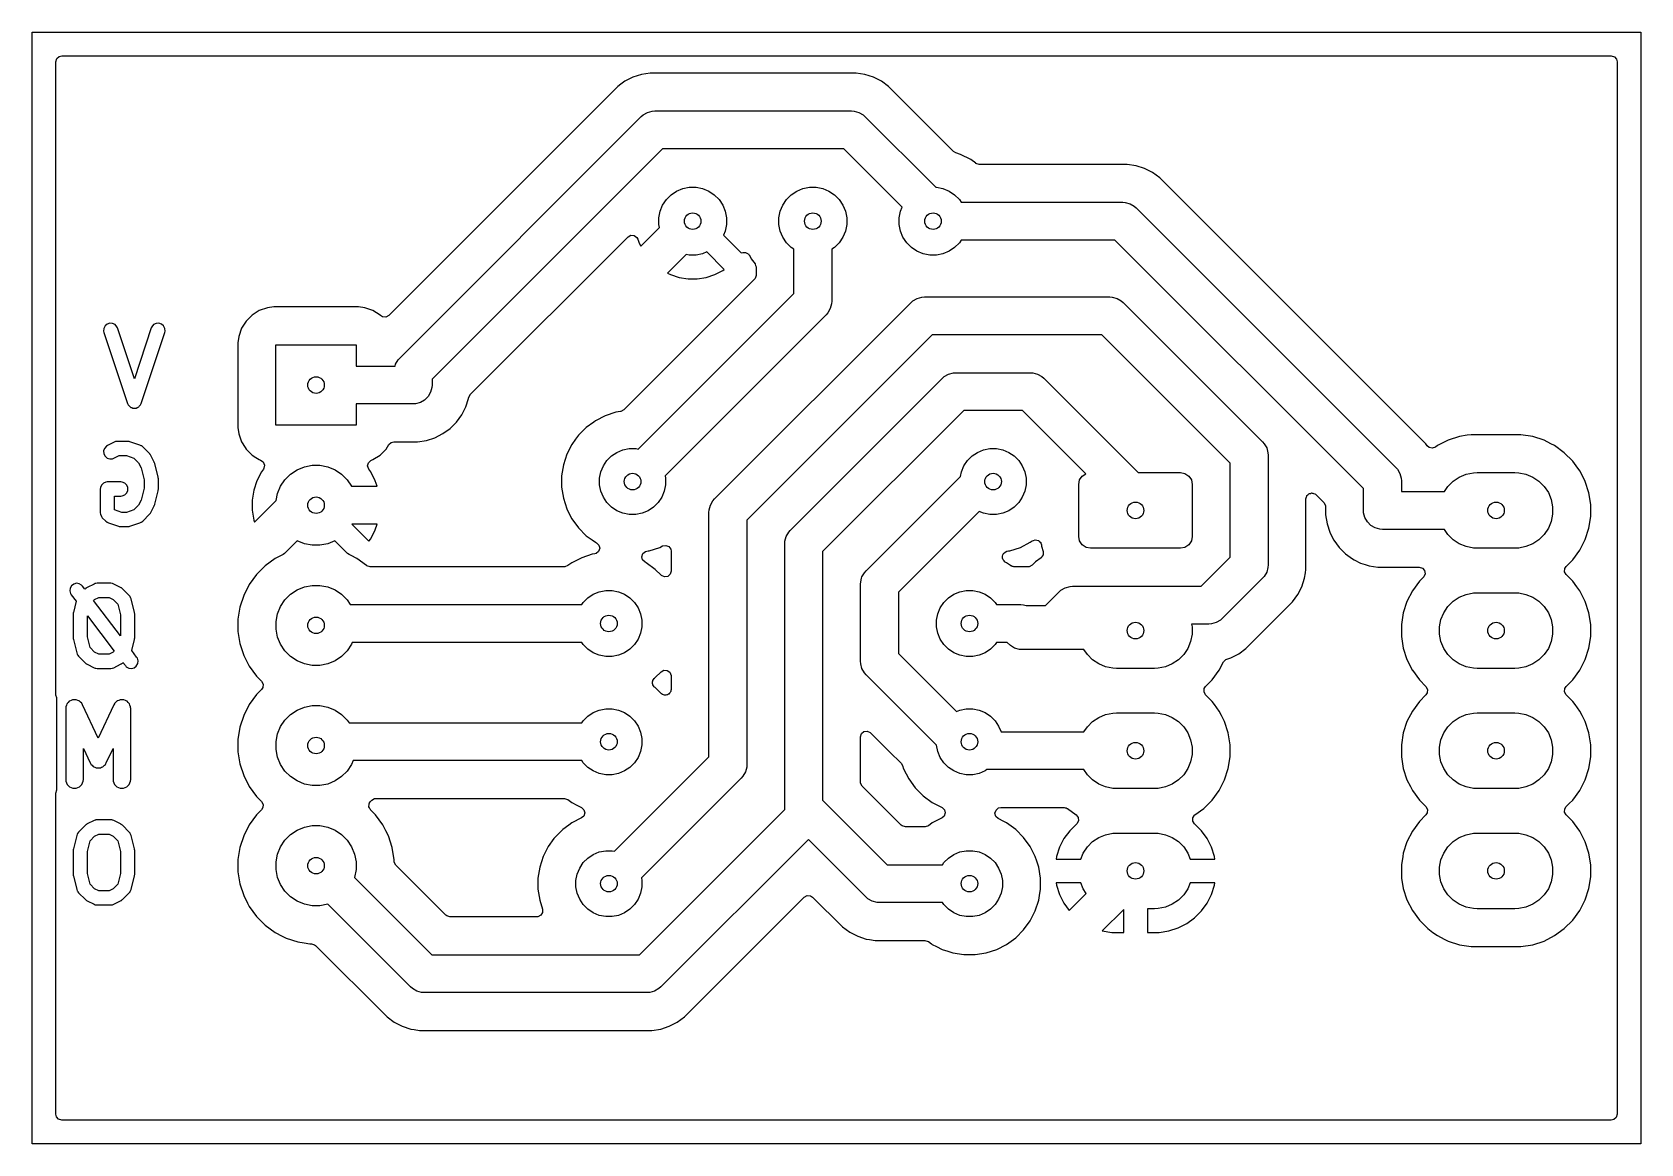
# Model space of a CAD drawing. Extents: x 116 to 150, y -102 to -78.5.
import ezdxf

# ---------------------------------------------------------------- set-up
doc = ezdxf.new("R2010")
doc.units = 0
doc.layers.add('BLACK', color=7, linetype='CONTINUOUS')

msp = doc.modelspace()

# ---------------------------------------------------------------- linework, layer by layer
at = {"layer": 'BLACK', "linetype": 'CONTINUOUS'}
for p, q in [((116, -78.5), (150, -78.5)), ((116, -102), (116, -78.5)), ((150, -78.5), (150, -102)), ((116.5005, -79.1245), (116.520185, -79.057461)), ((116.5005, -86.457553), (116.5005, -79.1245)), ((116.520185, -79.057461), (116.572989, -79.011706)), ((116.572989, -79.011706), (116.6245, -79.0005)), ((116.6245, -79.0005), (149.3755, -79.0005)), ((149.3755, -79.0005), (149.442539, -79.020185)), ((149.442539, -79.020185), (149.488294, -79.072989)), ((149.488294, -79.072989), (149.4995, -79.1245)), ((149.4995, -79.1245), (149.4995, -101.3755)), ((128.5286, -79.53864), (128.441379, -79.60201)), ((128.696963, -79.452854), (128.5286, -79.53864)), ((128.876681, -79.394459), (128.696963, -79.452854)), ((129.063314, -79.3649), (128.876681, -79.394459)), ((129.063319, -79.3649), (129.063314, -79.3649)), ((129.252282, -79.3649), (129.063319, -79.3649)), ((133.413881, -79.3649), (129.252282, -79.3649)), ((133.413886, -79.3649), (133.413881, -79.3649)), ((133.600518, -79.394459), (133.413886, -79.3649)), ((133.780236, -79.452854), (133.600518, -79.394459)), ((133.948599, -79.53864), (133.780236, -79.452854)), ((134.101474, -79.64971), (133.948599, -79.53864)), ((128.375724, -79.649712), (123.536438, -84.488998)), ((128.375725, -79.649712), (128.375724, -79.649712)), ((128.375727, -79.64971), (128.375725, -79.649712)), ((128.441379, -79.60201), (128.375727, -79.64971)), ((134.101476, -79.649712), (134.101474, -79.64971)), ((135.475212, -81.023448), (134.101476, -79.649712)), ((128.914295, -80.248059), (129.004726, -80.195848)), ((129.004726, -80.195848), (129.10559, -80.168822)), ((129.10559, -80.168822), (129.1578, -80.1654)), ((129.1578, -80.1654), (133.3194, -80.1654)), ((133.3194, -80.1654), (133.37161, -80.168822)), ((133.37161, -80.168822), (133.472474, -80.195848)), ((133.472474, -80.195848), (133.562905, -80.248059)), ((123.768857, -85.388657), (128.874957, -80.282557)), ((128.874957, -80.282557), (128.914295, -80.248059)), ((133.562905, -80.248059), (133.602243, -80.282557)), ((133.602243, -80.282557), (135.098153, -81.778467)), ((129.323486, -80.9654), (124.4517, -85.837186)), ((133.153714, -80.9654), (129.323486, -80.9654)), ((134.387118, -82.198804), (133.153714, -80.9654)), ((135.524571, -81.053697), (135.475212, -81.023448)), ((135.62367, -81.085897), (135.524571, -81.053697)), ((135.836916, -81.194552), (135.62367, -81.085897)), ((135.836918, -81.194553), (135.836916, -81.194552)), ((135.836919, -81.194554), (135.836918, -81.194553)), ((135.941888, -81.270818), (135.836919, -81.194554)), ((135.947734, -81.274815), (135.941888, -81.270818)), ((136.014773, -81.2945), (135.947734, -81.274815)), ((139.144781, -81.2945), (136.014773, -81.2945)), ((139.144786, -81.2945), (139.144781, -81.2945)), ((139.331418, -81.324059), (139.144786, -81.2945)), ((139.511136, -81.382454), (139.331418, -81.324059)), ((139.679499, -81.46824), (139.511136, -81.382454)), ((139.832374, -81.57931), (139.679499, -81.46824)), ((145.45399, -87.200926), (139.832374, -81.57931)), ((129.403432, -82.038237), (129.503237, -81.938432)), ((129.503237, -81.938432), (129.620594, -81.860017)), ((129.620594, -81.860017), (129.750995, -81.806003)), ((129.750995, -81.806003), (129.889428, -81.778467)), ((129.889428, -81.778467), (130.030572, -81.778467)), ((130.030572, -81.778467), (130.169005, -81.806003)), ((130.169005, -81.806003), (130.299406, -81.860017)), ((130.299406, -81.860017), (130.416763, -81.938432)), ((130.416763, -81.938432), (130.516568, -82.038237)), ((131.943432, -82.038237), (132.043237, -81.938432)), ((132.043237, -81.938432), (132.160594, -81.860017)), ((132.160594, -81.860017), (132.290995, -81.806003)), ((132.290995, -81.806003), (132.429428, -81.778467)), ((132.429428, -81.778467), (132.570572, -81.778467)), ((132.570572, -81.778467), (132.709005, -81.806003)), ((132.709005, -81.806003), (132.839406, -81.860017)), ((132.839406, -81.860017), (132.956763, -81.938432)), ((132.956763, -81.938432), (133.056568, -82.038237)), ((135.098153, -81.778467), (135.110572, -81.778467)), ((135.110572, -81.778467), (135.249005, -81.806003)), ((135.249005, -81.806003), (135.379406, -81.860017)), ((135.379406, -81.860017), (135.496763, -81.938432)), ((135.496763, -81.938432), (135.596568, -82.038237)), ((129.271003, -82.285995), (129.325017, -82.155594)), ((129.325017, -82.155594), (129.403432, -82.038237)), ((130.516568, -82.038237), (130.594983, -82.155594)), ((130.594983, -82.155594), (130.648997, -82.285995)), ((131.811003, -82.285995), (131.865017, -82.155594)), ((131.865017, -82.155594), (131.943432, -82.038237)), ((133.056568, -82.038237), (133.134983, -82.155594)), ((133.134983, -82.155594), (133.188997, -82.285995)), ((134.351003, -82.285995), (134.387118, -82.198804)), ((135.596568, -82.038237), (135.634496, -82.095)), ((135.634496, -82.095), (139.0503, -82.095)), ((139.0503, -82.095), (139.10251, -82.098422)), ((139.10251, -82.098422), (139.203374, -82.125448)), ((139.203374, -82.125448), (139.293805, -82.177659)), ((139.293805, -82.177659), (139.333143, -82.212157)), ((139.333143, -82.212157), (144.821143, -87.700157)), ((129.243467, -82.424428), (129.271003, -82.285995)), ((129.243467, -82.565572), (129.243467, -82.424428)), ((129.256785, -82.632529), (129.243467, -82.565572)), ((130.648997, -82.285995), (130.676533, -82.424428)), ((130.676533, -82.565572), (130.648997, -82.704005)), ((130.676533, -82.424428), (130.676533, -82.565572)), ((131.783467, -82.424428), (131.811003, -82.285995)), ((131.783467, -82.565572), (131.783467, -82.424428)), ((131.811003, -82.704005), (131.783467, -82.565572)), ((133.188997, -82.285995), (133.216533, -82.424428)), ((133.216533, -82.565572), (133.188997, -82.704005)), ((133.216533, -82.424428), (133.216533, -82.565572)), ((134.323467, -82.424428), (134.351003, -82.285995)), ((134.323467, -82.565572), (134.323467, -82.424428)), ((134.351003, -82.704005), (134.323467, -82.565572)), ((125.259165, -86.161797), (128.595139, -82.825823)), ((128.595139, -82.825823), (128.656458, -82.792341)), ((128.656458, -82.792341), (128.72615, -82.797325)), ((128.72615, -82.797325), (128.782083, -82.839197)), ((128.782083, -82.839197), (128.800747, -82.875188)), ((128.800747, -82.875188), (128.829383, -82.963321)), ((128.861993, -83.027321), (129.256785, -82.632529)), ((130.648997, -82.704005), (130.611964, -82.79341)), ((130.611964, -82.79341), (130.9822, -83.163646)), ((131.865017, -82.834406), (131.811003, -82.704005)), ((131.943432, -82.951763), (131.865017, -82.834406)), ((132.043237, -83.051568), (131.943432, -82.951763)), ((133.056568, -82.951763), (132.956763, -83.051568)), ((133.134983, -82.834406), (133.056568, -82.951763)), ((133.188997, -82.704005), (133.134983, -82.834406)), ((134.405017, -82.834406), (134.351003, -82.704005)), ((134.483432, -82.951763), (134.405017, -82.834406)), ((134.583237, -83.051568), (134.483432, -82.951763)), ((135.596568, -82.951763), (135.496763, -83.051568)), ((135.634496, -82.895), (135.596568, -82.951763)), ((138.884614, -82.895), (135.634496, -82.895)), ((144.1383, -88.148686), (138.884614, -82.895)), ((128.829383, -82.963321), (128.861993, -83.027321)), ((129.82247, -83.198214), (129.427678, -83.593006)), ((129.889428, -83.211533), (129.82247, -83.198214)), ((130.030572, -83.211533), (129.889428, -83.211533)), ((130.169005, -83.183997), (130.030572, -83.211533)), ((130.25841, -83.146963), (130.169005, -83.183997)), ((130.628646, -83.5172), (130.25841, -83.146963)), ((130.9822, -83.163646), (131.021624, -83.160544)), ((131.021624, -83.160544), (131.039592, -83.158998)), ((131.039592, -83.158998), (131.07108, -83.154606)), ((131.07108, -83.154606), (131.074155, -83.156026)), ((131.074155, -83.156026), (131.077531, -83.155736)), ((131.077531, -83.155736), (131.105643, -83.170565)), ((131.105643, -83.170565), (131.134514, -83.183896)), ((131.134514, -83.183896), (131.137025, -83.187119)), ((131.137025, -83.187119), (131.13933, -83.188335)), ((131.13933, -83.188335), (131.157515, -83.210666)), ((131.157515, -83.210666), (131.160706, -83.215678)), ((131.160706, -83.215678), (131.199552, -83.291916)), ((131.199552, -83.291916), (131.278056, -83.399967)), ((132.1, -83.089495), (132.043237, -83.051568)), ((132.1, -84.024314), (132.1, -83.089495)), ((132.956763, -83.051568), (132.9, -83.089495)), ((132.9, -83.089495), (132.9, -84.19)), ((134.700594, -83.129983), (134.583237, -83.051568)), ((134.830995, -83.183997), (134.700594, -83.129983)), ((134.969428, -83.211533), (134.830995, -83.183997)), ((135.110572, -83.211533), (134.969428, -83.211533)), ((135.249005, -83.183997), (135.110572, -83.211533)), ((135.379406, -83.129983), (135.249005, -83.183997)), ((135.496763, -83.051568), (135.379406, -83.129983)), ((129.427678, -83.593006), (129.491678, -83.625616)), ((129.491678, -83.625616), (129.674315, -83.684959)), ((130.245684, -83.684959), (130.428321, -83.625616)), ((130.428321, -83.625616), (130.599419, -83.538436)), ((130.599419, -83.538436), (130.628646, -83.517201)), ((130.628646, -83.517201), (130.628646, -83.5172)), ((131.278056, -83.399967), (131.280095, -83.403169)), ((131.280095, -83.403169), (131.288783, -83.433223)), ((131.288783, -83.433223), (131.299298, -83.462692)), ((131.299298, -83.462692), (131.2995, -83.469772)), ((131.2995, -83.469772), (131.2995, -83.641373)), ((131.263181, -83.729054), (128.506325, -86.485909)), ((129.674315, -83.684959), (129.863985, -83.715)), ((129.863985, -83.715), (130.056015, -83.715)), ((130.056015, -83.715), (130.245684, -83.684959)), ((131.279815, -83.708412), (131.263181, -83.729054)), ((131.2995, -83.641373), (131.279815, -83.708412)), ((121.105039, -84.3095), (120.97075, -84.32463)), ((121.105046, -84.3095), (121.105039, -84.3095)), ((122.894954, -84.3095), (121.105046, -84.3095)), ((122.89496, -84.3095), (122.894954, -84.3095)), ((123.029249, -84.32463), (122.89496, -84.3095)), ((128.810601, -87.313712), (132.1, -84.024314)), ((130.422057, -88.367757), (134.576057, -84.213757)), ((132.896578, -84.24221), (132.869552, -84.343074)), ((132.9, -84.19), (132.896578, -84.24221)), ((134.576057, -84.213757), (134.615395, -84.179259)), ((134.615395, -84.179259), (134.705826, -84.127048)), ((134.705826, -84.127048), (134.80669, -84.100022)), ((134.80669, -84.100022), (134.8589, -84.0966)), ((134.8589, -84.0966), (138.7766, -84.0966)), ((138.7766, -84.0966), (138.82881, -84.100022)), ((138.82881, -84.100022), (138.929674, -84.127048)), ((138.929674, -84.127048), (139.020105, -84.179259)), ((139.020105, -84.179259), (139.059443, -84.213757)), ((139.059443, -84.213757), (142.005543, -87.159858)), ((117.641013, -84.652006), (117.585489, -84.670514)), ((117.699394, -84.656155), (117.641013, -84.652006)), ((117.751741, -84.682329), (117.699394, -84.656155)), ((118.620155, -84.656155), (118.567807, -84.682328)), ((118.678535, -84.652005), (118.620155, -84.656155)), ((118.734059, -84.670514), (118.678535, -84.652005)), ((120.520184, -84.607737), (120.424211, -84.760476)), ((120.647737, -84.480184), (120.520184, -84.607737)), ((120.800476, -84.384211), (120.647737, -84.480184)), ((120.970745, -84.324631), (120.800476, -84.384211)), ((120.97075, -84.32463), (120.970745, -84.324631)), ((123.029254, -84.324631), (123.029249, -84.32463)), ((123.199523, -84.384211), (123.029254, -84.324631)), ((123.352262, -84.480184), (123.199523, -84.384211)), ((123.361076, -84.488998), (123.352262, -84.480184)), ((123.405423, -84.517499), (123.361076, -84.488998)), ((123.475115, -84.522483), (123.405423, -84.517499)), ((123.536438, -84.488998), (123.475115, -84.522483)), ((132.782843, -84.472842), (129.376287, -87.879398)), ((132.817341, -84.433505), (132.782843, -84.472842)), ((132.869552, -84.343074), (132.817341, -84.433505)), ((117.515101, -84.761208), (117.510952, -84.819589)), ((117.510952, -84.819589), (117.517472, -84.848262)), ((117.541275, -84.708861), (117.515101, -84.761208)), ((117.517472, -84.848262), (118.017472, -86.348262)), ((117.585489, -84.670514), (117.541275, -84.708861)), ((117.790088, -84.726543), (117.751741, -84.682329)), ((117.802076, -84.753394), (117.790088, -84.726543)), ((118.159774, -85.826486), (117.802076, -84.753394)), ((118.517472, -84.753394), (118.159774, -85.826486)), ((118.302076, -86.348262), (118.802077, -84.848262)), ((118.52946, -84.726543), (118.517472, -84.753394)), ((118.567807, -84.682328), (118.52946, -84.726543)), ((118.778273, -84.708861), (118.734059, -84.670514)), ((118.804447, -84.761208), (118.778273, -84.708861)), ((118.802077, -84.848262), (118.808597, -84.819588)), ((118.808597, -84.819588), (118.804447, -84.761208)), ((120.36463, -84.93075), (120.3495, -85.065039)), ((120.364631, -84.930745), (120.36463, -84.93075)), ((120.424211, -84.760476), (120.364631, -84.930745)), ((135.024586, -84.8966), (131.1049, -88.816286)), ((138.610914, -84.8966), (135.024586, -84.8966)), ((141.3227, -87.608385), (138.610914, -84.8966)), ((120.3495, -85.065039), (120.3495, -86.85496)), ((121.15, -86.81), (121.15, -85.11)), ((121.15, -85.11), (122.85, -85.11)), ((122.85, -85.11), (122.85, -85.56)), ((122.85, -85.56), (123.671008, -85.56)), ((123.671008, -85.56), (123.682148, -85.518426)), ((123.682148, -85.518426), (123.734359, -85.427995)), ((123.734359, -85.427995), (123.768857, -85.388657)), ((124.448278, -86.01221), (124.421252, -86.113073)), ((124.4517, -85.96), (124.448278, -86.01221)), ((124.4517, -85.837186), (124.4517, -85.96)), ((132.023757, -89.031257), (135.239557, -85.815457)), ((135.239557, -85.815457), (135.278895, -85.780959)), ((135.278895, -85.780959), (135.369326, -85.728748)), ((135.369326, -85.728748), (135.47019, -85.701722)), ((135.47019, -85.701722), (135.5224, -85.6983)), ((135.5224, -85.6983), (137.0977, -85.6983)), ((137.0977, -85.6983), (137.14991, -85.701722)), ((137.14991, -85.701722), (137.250774, -85.728748)), ((137.250774, -85.728748), (137.341205, -85.780959)), ((137.341205, -85.780959), (137.380543, -85.815457)), ((137.380543, -85.815457), (139.375085, -87.81)), ((118.017472, -86.348262), (118.02946, -86.375113)), ((118.290088, -86.375113), (118.302076, -86.348262)), ((124.0517, -86.36), (122.85, -86.36)), ((122.85, -86.36), (122.85, -86.81)), ((124.10391, -86.356578), (124.0517, -86.36)), ((124.204773, -86.329552), (124.10391, -86.356578)), ((124.295205, -86.277341), (124.204773, -86.329552)), ((124.369041, -86.203505), (124.295205, -86.277341)), ((124.421252, -86.113073), (124.369041, -86.203505)), ((125.164247, -86.420832), (125.22264, -86.241118)), ((125.22264, -86.241118), (125.224391, -86.230063)), ((125.224391, -86.230063), (125.25432, -86.166928)), ((125.25432, -86.166928), (125.259165, -86.161797)), ((116.5005, -88.957553), (116.5005, -86.457553)), ((118.02946, -86.375113), (118.036482, -86.38321)), ((118.036482, -86.38321), (118.041275, -86.392795)), ((118.041275, -86.392795), (118.055481, -86.405116)), ((118.055481, -86.405116), (118.067807, -86.419328)), ((118.067807, -86.419328), (118.077394, -86.424121)), ((118.077394, -86.424121), (118.085489, -86.431142)), ((118.085489, -86.431142), (118.103331, -86.437089)), ((118.103331, -86.437089), (118.120155, -86.445501)), ((118.120155, -86.445501), (118.130845, -86.44626)), ((118.130845, -86.44626), (118.141013, -86.44965)), ((118.141013, -86.44965), (118.159769, -86.448317)), ((118.159769, -86.448317), (118.178535, -86.449651)), ((118.178535, -86.449651), (118.188705, -86.44626)), ((118.188705, -86.44626), (118.199394, -86.445501)), ((118.199394, -86.445501), (118.216215, -86.43709)), ((118.216215, -86.43709), (118.234059, -86.431142)), ((118.234059, -86.431142), (118.242155, -86.424119)), ((118.242155, -86.424119), (118.251741, -86.419327)), ((118.251741, -86.419327), (118.264064, -86.405118)), ((118.264064, -86.405118), (118.278273, -86.392795)), ((118.278273, -86.392795), (118.283065, -86.383209)), ((118.283065, -86.383209), (118.290088, -86.375113)), ((124.96739, -86.742073), (125.07846, -86.589199)), ((125.07846, -86.589199), (125.164247, -86.420832)), ((128.114005, -86.609433), (127.903566, -86.716657)), ((128.338634, -86.536446), (128.114005, -86.609433)), ((128.438043, -86.520701), (128.338634, -86.536446)), ((128.445002, -86.519394), (128.438043, -86.520701)), ((128.506325, -86.485909), (128.445002, -86.519394)), ((135.688086, -86.4983), (132.7066, -89.479786)), ((136.932014, -86.4983), (135.688086, -86.4983)), ((138.267384, -87.83367), (136.932014, -86.4983)), ((120.3495, -86.85496), (120.36463, -86.989249)), ((120.36463, -86.989249), (120.364631, -86.989254)), ((120.364631, -86.989254), (120.424211, -87.159523)), ((122.85, -86.81), (121.15, -86.81)), ((124.512532, -87.072547), (124.680899, -86.98676)), ((124.680899, -86.98676), (124.833773, -86.87569)), ((124.833773, -86.87569), (124.96739, -86.742073)), ((127.545483, -87.02249), (127.485862, -87.10455)), ((127.545485, -87.022488), (127.545483, -87.02249)), ((127.712487, -86.855485), (127.545485, -87.022487)), ((127.545485, -87.022487), (127.545485, -87.022488)), ((127.712488, -86.855485), (127.712487, -86.855485)), ((127.71249, -86.855483), (127.712488, -86.855485)), ((127.868582, -86.742075), (127.71249, -86.855483)), ((127.903566, -86.716657), (127.868582, -86.742075)), ((146.332042, -87.022487), (146.165214, -87.04891)), ((146.414038, -87.0095), (146.332042, -87.022487)), ((147.465962, -87.0095), (146.414038, -87.0095)), ((147.714785, -87.04891), (147.465962, -87.0095)), ((117.52946, -87.297973), (117.510952, -87.353495)), ((117.510952, -87.353495), (117.5151, -87.411876)), ((117.567806, -87.253758), (117.52946, -87.297973)), ((117.592692, -87.238093), (117.567806, -87.253758)), ((117.73555, -87.166664), (117.592692, -87.238093)), ((117.763013, -87.156154), (117.73555, -87.166664)), ((117.76839, -87.155771), (117.763013, -87.156154)), ((117.773368, -87.15371), (117.76839, -87.155771)), ((117.802632, -87.150828), (117.773368, -87.15371)), ((118.016917, -87.150828), (117.802632, -87.150828)), ((118.031728, -87.152286), (118.016917, -87.150828)), ((118.035678, -87.152006), (118.031728, -87.152286)), ((118.040872, -87.153187), (118.035678, -87.152006)), ((118.046181, -87.15371), (118.040872, -87.153187)), ((118.049843, -87.155227), (118.046181, -87.15371)), ((118.064351, -87.158526), (118.049843, -87.155227)), ((118.278637, -87.229954), (118.064351, -87.158526)), ((118.305488, -87.241943), (118.278637, -87.229954)), ((118.309558, -87.245473), (118.305488, -87.241943)), ((118.314538, -87.247536), (118.309558, -87.245473)), ((118.337269, -87.266191), (118.314538, -87.247536)), ((118.480126, -87.409048), (118.337269, -87.266191)), ((120.424211, -87.159523), (120.499624, -87.279541)), ((120.499624, -87.279541), (120.520184, -87.312262)), ((120.520184, -87.312262), (120.647738, -87.439816)), ((123.352262, -87.439816), (123.479816, -87.312262)), ((123.479816, -87.312262), (123.538713, -87.218528)), ((123.538713, -87.218528), (123.591048, -87.172237)), ((123.591048, -87.172237), (123.643707, -87.1605)), ((123.643707, -87.1605), (124.146186, -87.1605)), ((124.146186, -87.1605), (124.332818, -87.13094)), ((124.332818, -87.13094), (124.512532, -87.072547)), ((127.406657, -87.213566), (127.299433, -87.424003)), ((127.485862, -87.10455), (127.406657, -87.213566)), ((128.360022, -87.382655), (128.486801, -87.330142)), ((128.486801, -87.330142), (128.621388, -87.303371)), ((128.621388, -87.303371), (128.758612, -87.303371)), ((128.758612, -87.303371), (128.810601, -87.313712)), ((135.980022, -87.382655), (136.106801, -87.330142)), ((136.106801, -87.330142), (136.241388, -87.303371)), ((136.241388, -87.303371), (136.378612, -87.303371)), ((136.378612, -87.303371), (136.513199, -87.330142)), ((136.513199, -87.330142), (136.639978, -87.382655)), ((142.005543, -87.159858), (142.040041, -87.199195)), ((142.040041, -87.199195), (142.092252, -87.289627)), ((142.092252, -87.289627), (142.119278, -87.39049)), ((145.485616, -87.244456), (145.45399, -87.200926)), ((145.524956, -87.279541), (145.485616, -87.244456)), ((145.593009, -87.295368), (145.524956, -87.279541)), ((145.658816, -87.27189), (145.593009, -87.295368)), ((145.701156, -87.241129), (145.658816, -87.27189)), ((145.925616, -87.12676), (145.701156, -87.241129)), ((146.165214, -87.04891), (145.925616, -87.12676)), ((147.954383, -87.12676), (147.714785, -87.04891)), ((148.09994, -87.200926), (147.954383, -87.12676)), ((148.178845, -87.24113), (148.09994, -87.200926)), ((148.178847, -87.241131), (148.178845, -87.24113)), ((148.178848, -87.241132), (148.178847, -87.241131)), ((148.382649, -87.389201), (148.178848, -87.241132)), ((117.5151, -87.411876), (117.541275, -87.464225)), ((117.541275, -87.464225), (117.58549, -87.502571)), ((117.58549, -87.502571), (117.641012, -87.521079)), ((117.641012, -87.521079), (117.699393, -87.516931)), ((117.699393, -87.516931), (117.726856, -87.506421)), ((117.726856, -87.506421), (117.838042, -87.450828)), ((117.838042, -87.450828), (117.992577, -87.450828)), ((117.992577, -87.450828), (118.150175, -87.503361)), ((118.150175, -87.503361), (118.250782, -87.603968)), ((118.250782, -87.603968), (118.303961, -87.710327)), ((118.303961, -87.710327), (118.366917, -87.962148)), ((118.489566, -87.42055), (118.480126, -87.409048)), ((118.492559, -87.423146), (118.489566, -87.42055)), ((118.495397, -87.427655), (118.492559, -87.423146)), ((118.498781, -87.431778), (118.495397, -87.427655)), ((118.500297, -87.43544), (118.498781, -87.431778)), ((118.508224, -87.448032), (118.500297, -87.43544)), ((118.579653, -87.590888), (118.508224, -87.448032)), ((118.580472, -87.59303), (118.579653, -87.590888)), ((118.581117, -87.5939), (118.580472, -87.59303)), ((118.585501, -87.606171), (118.581117, -87.5939)), ((118.590162, -87.618352), (118.585501, -87.606171)), ((118.590238, -87.619432), (118.590162, -87.618352)), ((118.59101, -87.621591), (118.590238, -87.619432)), ((118.662438, -87.907305), (118.59101, -87.621591)), ((120.647738, -87.439816), (120.724108, -87.487802)), ((120.724108, -87.487802), (120.800479, -87.53579)), ((120.800479, -87.53579), (120.827598, -87.545279)), ((120.827598, -87.545279), (120.884375, -87.586)), ((120.884375, -87.586), (120.910123, -87.650953)), ((120.896667, -87.719514), (120.886964, -87.735206)), ((120.910123, -87.650953), (120.896667, -87.719514)), ((121.599313, -87.750367), (121.753258, -87.686601)), ((121.753258, -87.686601), (121.916685, -87.654093)), ((121.916685, -87.654093), (122.083315, -87.654093)), ((122.083315, -87.654093), (122.246742, -87.686601)), ((122.246742, -87.686601), (122.400687, -87.750367)), ((123.089556, -87.669401), (123.105381, -87.601347)), ((123.113036, -87.735207), (123.089556, -87.669401)), ((123.105381, -87.601347), (123.155487, -87.552652)), ((123.155487, -87.552652), (123.172402, -87.545279)), ((123.172402, -87.545279), (123.199519, -87.53579)), ((123.199518, -87.53579), (123.199522, -87.535789)), ((123.199519, -87.53579), (123.199518, -87.53579)), ((123.199522, -87.535789), (123.352262, -87.439816)), ((127.226446, -87.648631), (127.1895, -87.881902)), ((127.299433, -87.424003), (127.226446, -87.648631)), ((128.020142, -87.796801), (128.072655, -87.670022)), ((128.072655, -87.670022), (128.148893, -87.555925)), ((128.148893, -87.555925), (128.245925, -87.458893)), ((128.245925, -87.458893), (128.360022, -87.382655)), ((135.640142, -87.796801), (135.692655, -87.670022)), ((135.692655, -87.670022), (135.768893, -87.555925)), ((135.768893, -87.555925), (135.865925, -87.458893)), ((135.865925, -87.458893), (135.980022, -87.382655)), ((136.639978, -87.382655), (136.754075, -87.458893)), ((136.754075, -87.458893), (136.851107, -87.555925)), ((136.851107, -87.555925), (136.927345, -87.670022)), ((136.927345, -87.670022), (136.979858, -87.796801)), ((141.3227, -89.595914), (141.3227, -87.608385)), ((142.119278, -87.39049), (142.1227, -87.4427)), ((142.1227, -87.4427), (142.1227, -89.7616)), ((144.821143, -87.700157), (144.855641, -87.739495)), ((148.382654, -87.389205), (148.382649, -87.389201)), ((148.560794, -87.567345), (148.382654, -87.389205)), ((148.560798, -87.56735), (148.560794, -87.567345)), ((148.634942, -87.669401), (148.560798, -87.56735)), ((148.70887, -87.771155), (148.634942, -87.669401)), ((117.50501, -88.033251), (117.463626, -88.074635)), ((117.559082, -88.010853), (117.50501, -88.033251)), ((117.588346, -88.007971), (117.559082, -88.010853)), ((117.87406, -88.007971), (117.588346, -88.007971)), ((117.903324, -88.010853), (117.87406, -88.007971)), ((117.957396, -88.033251), (117.903324, -88.010853)), ((117.99878, -88.074635), (117.957396, -88.033251)), ((118.366917, -87.962148), (118.366917, -88.139507)), ((118.663187, -87.912376), (118.662438, -87.907305)), ((118.664035, -87.914421), (118.663187, -87.912376)), ((118.66512, -87.925443), (118.664035, -87.914421)), ((118.66674, -87.936394), (118.66512, -87.925443)), ((118.666414, -87.938581), (118.66674, -87.936394)), ((118.666917, -87.943685), (118.666414, -87.938581)), ((118.666917, -88.157971), (118.666917, -87.943685)), ((120.748904, -87.981782), (120.683242, -88.183869)), ((120.845376, -87.792446), (120.748904, -87.981782)), ((120.886964, -87.735206), (120.845376, -87.792446)), ((121.250367, -88.099313), (121.342941, -87.960766)), ((121.342941, -87.960766), (121.460766, -87.842941)), ((121.460766, -87.842941), (121.599313, -87.750367)), ((122.400687, -87.750367), (122.539234, -87.842941)), ((122.539234, -87.842941), (122.657059, -87.960766)), ((122.657059, -87.960766), (122.749633, -88.099313)), ((123.154622, -87.792445), (123.113036, -87.735207)), ((123.251095, -87.981782), (123.154622, -87.792445)), ((123.289506, -88.1), (123.251095, -87.981782)), ((127.1895, -87.881902), (127.1895, -88.118097)), ((127.993371, -87.931388), (128.020142, -87.796801)), ((127.993371, -88.068612), (127.993371, -87.931388)), ((129.376287, -87.879398), (129.386629, -87.931388)), ((129.386629, -87.931388), (129.386629, -88.068612)), ((133.625457, -89.887457), (135.621277, -87.891636)), ((135.621277, -87.891636), (135.640142, -87.796801)), ((136.979858, -87.796801), (137.006629, -87.931388)), ((137.006629, -87.931388), (137.006629, -88.068612)), ((138.12, -88.06), (138.13903, -87.964329)), ((138.12, -89.16), (138.12, -88.06)), ((138.13903, -87.964329), (138.193223, -87.883223)), ((138.193223, -87.883223), (138.267384, -87.83367)), ((139.375085, -87.81), (140.27, -87.81)), ((140.27, -87.81), (140.365671, -87.82903)), ((140.365671, -87.82903), (140.446777, -87.883223)), ((140.446777, -87.883223), (140.50097, -87.964329)), ((140.50097, -87.964329), (140.52, -88.06)), ((140.52, -88.06), (140.52, -89.16)), ((144.855641, -87.739495), (144.907852, -87.829926)), ((144.907852, -87.829926), (144.907852, -87.829927)), ((144.907852, -87.829927), (144.934878, -87.93079)), ((144.934878, -87.93079), (144.9383, -87.983)), ((144.9383, -87.983), (144.9383, -88.21)), ((145.921592, -88.102485), (146.032485, -87.991592)), ((146.032485, -87.991592), (146.162883, -87.904463)), ((146.162883, -87.904463), (146.307772, -87.844448)), ((146.307772, -87.844448), (146.461586, -87.813852)), ((146.461586, -87.813852), (146.54, -87.81)), ((146.54, -87.81), (147.34, -87.81)), ((147.34, -87.81), (147.418414, -87.813852)), ((147.418414, -87.813852), (147.572228, -87.844448)), ((147.572228, -87.844448), (147.717117, -87.904463)), ((147.717117, -87.904463), (147.847515, -87.991592)), ((147.847515, -87.991592), (147.958408, -88.102485)), ((148.765298, -87.881902), (148.70887, -87.771155)), ((148.823239, -87.995616), (148.765298, -87.881902)), ((148.823239, -87.995618), (148.823239, -87.995616)), ((148.823241, -87.995621), (148.823239, -87.995618)), ((148.90109, -88.235215), (148.823241, -87.995621)), ((117.441228, -88.128707), (117.438346, -88.157971)), ((117.438346, -88.157971), (117.438346, -88.657971)), ((117.463626, -88.074635), (117.441228, -88.128707)), ((117.738346, -88.595839), (117.738346, -88.307971)), ((117.738346, -88.307971), (117.87406, -88.307971)), ((117.87406, -88.307971), (117.903324, -88.305089)), ((117.903324, -88.305089), (117.957396, -88.282691)), ((117.957396, -88.282691), (117.99878, -88.241307)), ((118.021178, -88.128707), (117.99878, -88.074635)), ((117.99878, -88.241307), (118.021178, -88.187235)), ((118.021178, -88.187235), (118.021178, -88.128707)), ((118.303961, -88.391328), (118.250782, -88.497688)), ((118.366917, -88.139507), (118.303961, -88.391328)), ((118.59101, -88.480065), (118.662438, -88.194351)), ((118.662438, -88.194351), (118.663187, -88.189279)), ((118.663187, -88.189279), (118.664035, -88.187235)), ((118.664035, -88.187235), (118.66512, -88.176212)), ((118.66512, -88.176212), (118.66674, -88.165262)), ((118.666414, -88.163074), (118.666917, -88.157971)), ((118.66674, -88.165262), (118.666414, -88.163074)), ((120.683242, -88.183872), (120.65, -88.393753)), ((120.65, -88.393753), (120.65, -88.606246)), ((120.683242, -88.183869), (120.683242, -88.183872)), ((120.697083, -88.85873), (121.157808, -88.398005)), ((121.157808, -88.398005), (121.186601, -88.253258)), ((121.186601, -88.253258), (121.250367, -88.099313)), ((122.749633, -88.099313), (122.749918, -88.1)), ((122.749918, -88.1), (123.289506, -88.1)), ((127.1895, -88.118097), (127.226446, -88.351368)), ((127.226446, -88.351368), (127.299433, -88.575996)), ((128.020142, -88.203199), (127.993371, -88.068612)), ((128.072655, -88.329978), (128.020142, -88.203199)), ((128.148893, -88.444075), (128.072655, -88.329978)), ((129.307345, -88.329978), (129.231107, -88.444075)), ((129.359858, -88.203199), (129.307345, -88.329978)), ((129.386629, -88.068612), (129.359858, -88.203199)), ((130.387559, -88.407095), (130.422057, -88.367757)), ((136.927345, -88.329978), (136.851107, -88.444075)), ((136.979858, -88.203199), (136.927345, -88.329978)), ((137.006629, -88.068612), (136.979858, -88.203199)), ((142.9232, -88.365026), (142.929438, -88.34378)), ((142.9232, -89.856087), (142.9232, -88.365026)), ((142.929438, -88.34378), (142.931018, -88.321692)), ((142.931018, -88.321692), (142.93909, -88.310908)), ((142.93909, -88.310908), (142.942885, -88.297987)), ((142.942885, -88.297987), (142.959618, -88.283487)), ((142.959618, -88.283487), (142.97289, -88.265759)), ((142.97289, -88.265759), (142.98551, -88.261051)), ((142.98551, -88.261051), (142.995689, -88.252232)), ((142.995689, -88.252232), (143.017606, -88.24908)), ((143.017606, -88.24908), (143.038354, -88.241342)), ((143.038354, -88.241342), (143.051514, -88.244204)), ((143.051514, -88.244204), (143.064847, -88.242288)), ((143.064847, -88.242288), (143.08499, -88.251487)), ((143.08499, -88.251487), (143.106627, -88.256194)), ((143.106627, -88.256194), (143.124352, -88.269462)), ((143.124352, -88.269462), (143.128403, -88.271313)), ((143.128403, -88.271313), (143.134881, -88.277345)), ((143.134881, -88.277345), (143.301481, -88.443945)), ((144.1383, -88.61), (144.1383, -88.148686)), ((144.9383, -88.21), (145.849753, -88.21)), ((145.849753, -88.21), (145.921592, -88.102485)), ((147.958408, -88.102485), (148.045537, -88.232883)), ((148.045537, -88.232883), (148.105552, -88.377772)), ((148.105552, -88.377772), (148.136148, -88.531586)), ((148.9405, -88.484038), (148.90109, -88.235215)), ((117.438346, -88.657971), (117.441228, -88.687235)), ((117.441228, -88.687235), (117.463626, -88.741307)), ((117.7408, -88.598294), (117.738346, -88.595839)), ((117.898403, -88.650828), (117.7408, -88.598294)), ((117.992574, -88.650828), (117.898403, -88.650828)), ((118.150176, -88.598294), (117.992574, -88.650828)), ((118.250782, -88.497688), (118.150176, -88.598294)), ((118.337269, -88.835466), (118.480126, -88.692608)), ((118.480126, -88.692608), (118.489564, -88.681106)), ((118.489564, -88.681106), (118.492559, -88.67851)), ((118.492559, -88.67851), (118.495399, -88.673996)), ((118.495399, -88.673996), (118.498781, -88.669877)), ((118.498781, -88.669877), (118.500296, -88.666217)), ((118.500296, -88.666217), (118.508224, -88.653624)), ((118.508224, -88.653624), (118.579653, -88.510768)), ((118.579653, -88.510768), (118.580472, -88.508625)), ((118.580472, -88.508625), (118.581117, -88.507756)), ((118.581117, -88.507756), (118.585501, -88.495484)), ((118.585501, -88.495484), (118.590162, -88.483304)), ((118.590162, -88.483304), (118.590238, -88.482223)), ((118.590238, -88.482223), (118.59101, -88.480065)), ((120.65, -88.606246), (120.683242, -88.816127)), ((127.299433, -88.575996), (127.359047, -88.692993)), ((127.359047, -88.692993), (127.406657, -88.786433)), ((128.245925, -88.541107), (128.148893, -88.444075)), ((128.360022, -88.617345), (128.245925, -88.541107)), ((128.486801, -88.669858), (128.360022, -88.617345)), ((128.621388, -88.696629), (128.486801, -88.669858)), ((128.758612, -88.696629), (128.621388, -88.696629)), ((128.893199, -88.669858), (128.758612, -88.696629)), ((129.019978, -88.617345), (128.893199, -88.669858)), ((129.134075, -88.541107), (129.019978, -88.617345)), ((129.231107, -88.444075), (129.134075, -88.541107)), ((130.3049, -88.6506), (130.308322, -88.59839)), ((130.3049, -93.819414), (130.3049, -88.6506)), ((130.308322, -88.59839), (130.335348, -88.497527)), ((130.335348, -88.497526), (130.387559, -88.407095)), ((130.335348, -88.497527), (130.335348, -88.497526)), ((136.013198, -88.631086), (134.3083, -90.335985)), ((136.106801, -88.669858), (136.013198, -88.631086)), ((136.241388, -88.696629), (136.106801, -88.669858)), ((136.378612, -88.696629), (136.241388, -88.696629)), ((136.513199, -88.669858), (136.378612, -88.696629)), ((136.639978, -88.617345), (136.513199, -88.669858)), ((136.754075, -88.541107), (136.639978, -88.617345)), ((136.851107, -88.444075), (136.754075, -88.541107)), ((143.301481, -88.443945), (143.334966, -88.505268)), ((143.334966, -88.505268), (143.3378, -88.531626)), ((143.3378, -88.531626), (143.3378, -88.704486)), ((143.3378, -88.704486), (143.367359, -88.891118)), ((144.141722, -88.66221), (144.1383, -88.61)), ((144.168748, -88.763073), (144.141722, -88.66221)), ((148.136148, -88.688414), (148.105552, -88.842228)), ((148.136148, -88.531586), (148.136148, -88.688414)), ((148.90109, -88.984785), (148.9405, -88.735962)), ((148.9405, -88.735962), (148.9405, -88.484038)), ((116.5005, -91.958427), (116.5005, -88.957553)), ((117.463626, -88.741307), (117.463629, -88.74131)), ((117.463629, -88.74131), (117.482279, -88.764036)), ((117.482279, -88.764036), (117.553707, -88.835465)), ((117.553707, -88.835465), (117.576438, -88.85412)), ((117.576438, -88.85412), (117.581414, -88.856181)), ((117.581414, -88.856181), (117.585489, -88.859715)), ((117.585489, -88.859715), (117.61234, -88.871703)), ((117.61234, -88.871703), (117.826626, -88.943131)), ((117.826626, -88.943131), (117.841138, -88.94643)), ((117.841138, -88.94643), (117.844796, -88.947946)), ((117.844796, -88.947946), (117.850098, -88.948468)), ((117.850098, -88.948468), (117.8553, -88.949651)), ((117.8553, -88.949651), (117.859254, -88.949369)), ((117.859254, -88.949369), (117.87406, -88.950828)), ((117.87406, -88.950828), (118.016917, -88.950828)), ((118.016917, -88.950828), (118.031722, -88.949369)), ((118.031722, -88.949369), (118.035677, -88.949651)), ((118.035677, -88.949651), (118.040878, -88.948468)), ((118.040878, -88.948468), (118.046181, -88.947946)), ((118.046181, -88.947946), (118.049838, -88.94643)), ((118.049838, -88.94643), (118.064351, -88.943131)), ((118.064351, -88.943131), (118.278637, -88.871703)), ((118.278637, -88.871703), (118.305488, -88.859715)), ((118.305488, -88.859715), (118.309559, -88.856183)), ((118.309559, -88.856183), (118.314539, -88.854121)), ((118.314539, -88.854121), (118.337269, -88.835466)), ((120.683242, -88.816127), (120.683242, -88.81613)), ((120.683242, -88.81613), (120.697083, -88.85873)), ((122.753553, -88.9), (123.11527, -89.261717)), ((123.289506, -88.9), (122.753553, -88.9)), ((123.154622, -89.207554), (123.251095, -89.018217)), ((123.251095, -89.018217), (123.289506, -88.9)), ((127.406657, -88.786433), (127.545483, -88.97751)), ((127.545483, -88.97751), (127.71249, -89.144517)), ((131.1049, -88.816286), (131.1049, -93.9851)), ((131.937048, -89.161026), (131.989259, -89.070595)), ((131.989259, -89.070595), (132.023757, -89.031257)), ((143.367359, -88.891118), (143.425754, -89.070836)), ((143.425754, -89.070836), (143.463297, -89.144517)), ((144.220959, -88.853505), (144.168748, -88.763073)), ((144.294795, -88.927341), (144.220959, -88.853505)), ((144.385227, -88.979552), (144.294795, -88.927341)), ((144.48609, -89.006578), (144.385227, -88.979552)), ((144.5383, -89.01), (144.48609, -89.006578)), ((145.849753, -89.01), (144.5383, -89.01)), ((145.921592, -89.117515), (145.849753, -89.01)), ((148.045537, -88.987117), (147.958408, -89.117515)), ((148.105552, -88.842228), (148.045537, -88.987117)), ((148.823241, -89.224379), (148.90109, -88.984785)), ((121.602569, -89.250982), (121.33282, -89.520732)), ((121.753258, -89.313399), (121.602569, -89.250982)), ((121.916685, -89.345907), (121.753258, -89.313399)), ((122.083315, -89.345907), (121.916685, -89.345907)), ((122.246742, -89.313399), (122.083315, -89.345907)), ((122.397429, -89.250982), (122.246742, -89.313399)), ((122.667178, -89.520732), (122.397429, -89.250982)), ((123.11527, -89.261716), (123.154622, -89.207554)), ((123.11527, -89.261717), (123.11527, -89.261716)), ((127.71249, -89.144517), (127.833098, -89.232144)), ((127.833098, -89.232144), (127.903568, -89.283344)), ((127.903568, -89.283344), (127.927079, -89.295323)), ((127.927079, -89.295323), (127.977875, -89.343297)), ((127.994671, -89.411117), (127.972134, -89.477253)), ((127.977875, -89.343297), (127.994671, -89.411117)), ((129.041368, -89.463553), (129.265992, -89.390568)), ((129.265992, -89.390568), (129.324105, -89.360958)), ((129.324105, -89.360958), (129.392774, -89.348062)), ((129.392774, -89.348062), (129.457515, -89.374338)), ((129.457515, -89.374338), (129.497772, -89.431445)), ((131.9066, -89.3141), (131.910022, -89.26189)), ((131.9066, -94.8983), (131.9066, -89.3141)), ((131.910022, -89.26189), (131.937048, -89.161027)), ((131.937048, -89.161027), (131.937048, -89.161026)), ((136.661368, -89.463553), (136.885992, -89.390568)), ((136.885992, -89.390568), (137.096433, -89.283343)), ((137.096433, -89.283343), (137.13612, -89.254507)), ((137.13612, -89.254507), (137.166119, -89.243803)), ((137.166119, -89.243803), (137.195522, -89.231561)), ((137.195522, -89.231561), (137.198792, -89.232144)), ((137.198792, -89.232144), (137.201923, -89.231028)), ((137.201923, -89.231028), (137.232954, -89.238243)), ((137.232954, -89.238243), (137.264305, -89.24384)), ((137.264305, -89.24384), (137.26674, -89.246099)), ((137.26674, -89.246099), (137.269978, -89.246852)), ((137.269978, -89.246852), (137.292178, -89.269694)), ((137.292178, -89.269694), (137.31553, -89.291356)), ((137.31553, -89.291356), (137.317254, -89.295497)), ((137.317254, -89.295497), (137.318673, -89.296957)), ((137.318673, -89.296957), (137.320775, -89.303954)), ((137.320775, -89.303954), (137.329096, -89.323938)), ((137.329096, -89.323938), (137.331474, -89.333185)), ((137.331474, -89.333185), (137.3347, -89.365934)), ((137.3347, -89.365934), (137.36887, -89.47858)), ((138.13903, -89.255671), (138.12, -89.16)), ((138.193223, -89.336777), (138.13903, -89.255671)), ((138.274329, -89.39097), (138.193223, -89.336777)), ((138.37, -89.41), (138.274329, -89.39097)), ((140.27, -89.41), (138.37, -89.41)), ((140.365671, -89.39097), (140.27, -89.41)), ((140.446777, -89.336777), (140.365671, -89.39097)), ((140.50097, -89.255671), (140.446777, -89.336777)), ((140.52, -89.16), (140.50097, -89.255671)), ((143.463297, -89.144517), (143.51154, -89.239199)), ((143.51154, -89.239199), (143.62261, -89.392073)), ((143.62261, -89.392073), (143.756227, -89.52569)), ((146.032485, -89.228408), (145.921592, -89.117515)), ((146.162883, -89.315537), (146.032485, -89.228408)), ((146.307772, -89.375552), (146.162883, -89.315537)), ((146.461586, -89.406148), (146.307772, -89.375552)), ((146.54, -89.41), (146.461586, -89.406148)), ((147.34, -89.41), (146.54, -89.41)), ((147.418414, -89.406148), (147.34, -89.41)), ((147.572228, -89.375552), (147.418414, -89.406148)), ((147.717117, -89.315537), (147.572228, -89.375552)), ((147.847515, -89.228408), (147.717117, -89.315537)), ((147.958408, -89.117515), (147.847515, -89.228408)), ((148.70887, -89.448845), (148.823241, -89.224379)), ((121.134947, -89.628366), (120.924774, -89.781066)), ((121.301435, -89.543535), (121.134947, -89.628366)), ((121.33282, -89.520732), (121.301435, -89.543535)), ((122.698564, -89.543536), (122.667178, -89.520732)), ((122.738636, -89.563954), (122.698564, -89.543536)), ((122.865051, -89.628366), (122.738636, -89.563954)), ((122.865053, -89.628367), (122.865051, -89.628366)), ((122.865054, -89.628368), (122.865053, -89.628367)), ((123.068002, -89.775818), (122.865054, -89.628368)), ((127.403563, -89.716659), (127.322138, -89.775818)), ((127.614003, -89.609433), (127.403563, -89.716659)), ((127.838629, -89.536447), (127.614003, -89.609433)), ((127.890185, -89.528281), (127.838629, -89.536447)), ((127.91742, -89.520705), (127.890185, -89.528281)), ((127.972134, -89.477253), (127.91742, -89.520705)), ((128.885328, -89.58888), (128.907866, -89.522745)), ((128.902123, -89.656701), (128.885328, -89.58888)), ((128.952919, -89.704676), (128.902123, -89.656701)), ((128.907866, -89.522745), (128.962581, -89.479294)), ((128.976433, -89.716657), (128.952919, -89.704676)), ((128.962581, -89.479294), (128.989817, -89.471718)), ((129.16751, -89.855483), (128.976433, -89.716657)), ((128.989817, -89.471718), (129.017762, -89.467291)), ((129.017762, -89.467291), (129.041368, -89.463553)), ((129.497772, -89.431445), (129.5044, -89.471443)), ((129.5044, -89.471443), (129.5044, -89.893011)), ((132.7066, -89.479786), (132.7066, -94.732614)), ((136.505328, -89.58888), (136.507755, -89.581755)), ((136.512029, -89.615943), (136.505328, -89.58888)), ((136.506822, -89.574284), (136.518873, -89.549133)), ((136.507755, -89.581755), (136.506822, -89.574284)), ((136.515489, -89.643614), (136.512029, -89.615943)), ((136.520313, -89.649393), (136.515489, -89.643614)), ((136.518873, -89.549133), (136.527866, -89.522745)), ((136.522123, -89.656701), (136.520313, -89.649393)), ((136.542394, -89.675846), (136.522123, -89.656701)), ((136.527866, -89.522745), (136.53376, -89.518063)), ((136.53376, -89.518063), (136.537014, -89.511274)), ((136.537014, -89.511274), (136.560747, -89.496633)), ((136.560263, -89.697253), (136.542394, -89.675846)), ((136.566372, -89.70134), (136.560263, -89.697253)), ((136.560747, -89.496633), (136.582581, -89.479294)), ((136.596433, -89.716657), (136.566372, -89.70134)), ((136.582581, -89.479294), (136.594004, -89.476116)), ((136.594004, -89.476116), (136.596479, -89.47459)), ((136.679793, -89.777222), (136.596433, -89.716657)), ((136.596479, -89.47459), (136.599304, -89.474642)), ((136.599304, -89.474642), (136.609817, -89.471718)), ((136.609817, -89.471718), (136.637762, -89.467291)), ((136.637762, -89.467291), (136.661368, -89.463553)), ((137.205824, -89.697012), (137.132937, -89.769899)), ((137.322329, -89.612366), (137.205824, -89.697012)), ((137.327427, -89.608456), (137.322329, -89.612366)), ((137.328989, -89.606196), (137.327427, -89.608456)), ((137.331479, -89.605033), (137.328989, -89.606196)), ((137.348746, -89.577629), (137.331479, -89.605033)), ((137.36717, -89.55099), (137.348746, -89.577629)), ((137.367262, -89.548243), (137.36717, -89.55099)), ((137.368727, -89.54592), (137.367262, -89.548243)), ((137.369534, -89.48116), (137.368438, -89.513529)), ((137.368438, -89.513529), (137.368727, -89.54592)), ((137.36887, -89.47858), (137.369534, -89.48116)), ((140.705914, -90.2127), (141.3227, -89.595914)), ((143.756227, -89.52569), (143.909101, -89.63676)), ((143.909101, -89.63676), (143.940295, -89.652654)), ((143.940295, -89.652654), (144.077463, -89.722545)), ((144.077463, -89.722545), (144.077465, -89.722545)), ((144.077465, -89.722545), (144.077468, -89.722547)), ((144.077468, -89.722547), (144.173797, -89.753846)), ((144.173797, -89.753846), (144.257181, -89.78094)), ((148.42113, -89.792319), (148.490904, -89.722545)), ((148.490904, -89.722545), (148.560793, -89.652656)), ((148.560793, -89.652656), (148.70887, -89.448845)), ((120.741066, -89.964774), (120.588368, -90.174945)), ((120.741071, -89.964768), (120.741066, -89.964774)), ((120.924768, -89.781071), (120.741071, -89.964768)), ((120.924774, -89.781066), (120.924768, -89.781071)), ((123.073848, -89.779815), (123.068002, -89.775818)), ((123.140887, -89.7995), (123.073848, -89.779815)), ((127.249253, -89.7995), (123.140887, -89.7995)), ((127.256332, -89.799298), (127.249253, -89.7995)), ((127.322138, -89.775818), (127.256332, -89.799298)), ((129.167512, -89.855485), (129.16751, -89.855483)), ((129.292719, -89.980692), (129.167512, -89.855485)), ((129.299197, -89.986724), (129.292719, -89.980692)), ((129.362753, -90.015749), (129.299197, -89.986724)), ((129.431911, -90.005805), (129.362753, -90.015749)), ((129.484715, -89.96005), (129.431911, -90.005805)), ((129.5044, -89.893011), (129.484715, -89.96005)), ((133.511722, -90.11809), (133.53138, -90.044726)), ((133.53138, -90.044726), (133.538748, -90.017226)), ((133.538748, -90.017226), (133.590959, -89.926795)), ((133.590959, -89.926795), (133.625457, -89.887457)), ((136.681796, -89.778562), (136.679793, -89.777222)), ((136.683708, -89.779815), (136.681796, -89.778562)), ((136.688745, -89.781294), (136.683708, -89.779815)), ((136.713625, -89.793813), (136.688745, -89.781294)), ((136.732568, -89.794162), (136.713625, -89.793813)), ((136.750747, -89.7995), (136.732568, -89.794162)), ((136.993081, -89.7995), (136.750747, -89.7995)), ((136.993082, -89.7995), (136.993081, -89.7995)), ((137.02586, -89.804691), (136.993082, -89.7995)), ((137.071613, -89.803383), (137.02586, -89.804691)), ((137.132937, -89.769899), (137.071613, -89.803383)), ((142.005543, -90.044443), (141.154443, -90.895543)), ((142.040041, -90.005105), (142.005543, -90.044443)), ((142.092252, -89.914674), (142.040041, -90.005105)), ((142.119278, -89.81381), (142.092252, -89.914674)), ((142.1227, -89.7616), (142.119278, -89.81381)), ((142.835247, -90.222432), (142.89364, -90.042718)), ((142.89364, -90.042718), (142.911618, -89.929207)), ((142.911618, -89.929207), (142.9232, -89.856087)), ((144.257181, -89.78094), (144.443814, -89.8105)), ((144.443814, -89.8105), (144.443819, -89.8105)), ((144.443819, -89.8105), (145.316689, -89.8105)), ((145.316689, -89.8105), (145.383728, -89.830185)), ((145.40437, -90.022181), (145.319205, -90.107345)), ((145.383728, -89.830185), (145.429483, -89.882989)), ((145.410402, -90.015703), (145.40437, -90.022181)), ((145.439427, -89.952147), (145.410402, -90.015703)), ((145.429483, -89.882989), (145.439427, -89.952147)), ((148.387645, -89.906358), (148.392629, -89.836666)), ((148.42113, -89.967681), (148.387645, -89.906358)), ((148.392629, -89.836666), (148.42113, -89.792319)), ((148.560794, -90.107345), (148.42113, -89.967681)), ((116.803615, -90.252127), (116.795778, -90.310126)), ((116.795778, -90.310126), (116.810731, -90.36671)), ((116.833052, -90.201541), (116.803615, -90.252127)), ((116.810731, -90.36671), (116.826174, -90.391734)), ((116.826174, -90.391734), (116.930381, -90.528506)), ((116.879607, -90.16607), (116.833052, -90.201541)), ((116.936191, -90.151117), (116.879607, -90.16607)), ((116.99419, -90.158954), (116.936191, -90.151117)), ((117.044776, -90.188391), (116.99419, -90.158954)), ((117.064804, -90.209922), (117.044776, -90.188391)), ((117.115226, -90.276101), (117.064804, -90.209922)), ((117.125137, -90.266191), (117.115226, -90.276101)), ((117.136639, -90.25675), (117.125137, -90.266191)), ((117.139235, -90.253758), (117.136639, -90.25675)), ((117.143744, -90.250919), (117.139235, -90.253758)), ((117.147867, -90.247536), (117.143744, -90.250919)), ((117.151529, -90.246019), (117.147867, -90.247536)), ((117.164121, -90.238093), (117.151529, -90.246019)), ((117.306977, -90.166664), (117.164121, -90.238093)), ((117.334441, -90.156155), (117.306977, -90.166664)), ((117.339815, -90.155773), (117.334441, -90.156155)), ((117.344796, -90.15371), (117.339815, -90.155773)), ((117.37406, -90.150828), (117.344796, -90.15371)), ((117.659774, -90.150828), (117.37406, -90.150828)), ((117.689038, -90.15371), (117.659774, -90.150828)), ((117.694015, -90.155771), (117.689038, -90.15371)), ((117.699393, -90.156154), (117.694015, -90.155771)), ((117.726856, -90.166664), (117.699393, -90.156154)), ((117.869714, -90.238093), (117.726856, -90.166664)), ((117.882307, -90.24602), (117.869714, -90.238093)), ((117.885967, -90.247536), (117.882307, -90.24602)), ((117.890086, -90.250917), (117.885967, -90.247536)), ((117.8946, -90.253758), (117.890086, -90.250917)), ((117.897196, -90.256751), (117.8946, -90.253758)), ((117.908698, -90.266191), (117.897196, -90.256751)), ((118.051555, -90.409048), (117.908698, -90.266191)), ((118.07021, -90.431778), (118.051555, -90.409048)), ((118.074478, -90.442083), (118.07021, -90.431778)), ((120.470422, -90.406423), (120.39014, -90.653506)), ((120.588368, -90.174945), (120.470422, -90.406423)), ((121.342941, -90.500766), (121.460766, -90.382941)), ((121.460766, -90.382941), (121.599313, -90.290367)), ((121.599313, -90.290367), (121.753258, -90.226601)), ((121.753258, -90.226601), (121.916685, -90.194093)), ((121.916685, -90.194093), (122.083315, -90.194093)), ((122.083315, -90.194093), (122.246742, -90.226601)), ((122.246742, -90.226601), (122.400687, -90.290367)), ((122.400687, -90.290367), (122.539234, -90.382941)), ((122.539234, -90.382941), (122.657059, -90.500766)), ((127.745925, -90.458893), (127.860022, -90.382655)), ((127.860022, -90.382655), (127.986801, -90.330142)), ((127.986801, -90.330142), (128.121388, -90.303371)), ((128.121388, -90.303371), (128.258612, -90.303371)), ((128.258612, -90.303371), (128.393199, -90.330142)), ((128.393199, -90.330142), (128.519978, -90.382655)), ((128.519978, -90.382655), (128.634075, -90.458893)), ((133.5083, -90.1703), (133.511722, -90.11809)), ((133.5083, -91.8001), (133.5083, -90.1703)), ((134.3083, -90.335985), (134.3083, -91.634414)), ((135.365925, -90.458893), (135.480022, -90.382655)), ((135.480022, -90.382655), (135.606801, -90.330142)), ((135.606801, -90.330142), (135.741388, -90.303371)), ((135.741388, -90.303371), (135.878612, -90.303371)), ((135.878612, -90.303371), (136.013199, -90.330142)), ((136.013199, -90.330142), (136.139978, -90.382655)), ((136.139978, -90.382655), (136.254075, -90.458893)), ((137.415214, -90.6197), (137.705057, -90.329857)), ((137.705057, -90.329857), (137.744395, -90.295359)), ((137.744395, -90.295359), (137.834826, -90.243148)), ((137.834826, -90.243148), (137.93569, -90.216122)), ((137.93569, -90.216122), (137.9879, -90.2127)), ((137.9879, -90.2127), (140.705914, -90.2127)), ((142.63839, -90.543674), (142.74946, -90.390799)), ((142.74946, -90.390799), (142.835247, -90.222432)), ((145.171132, -90.311151), (145.05676, -90.535616)), ((145.319201, -90.10735), (145.171132, -90.311151)), ((145.319205, -90.107345), (145.319201, -90.10735)), ((146.162883, -90.444463), (146.307772, -90.384448)), ((146.307772, -90.384448), (146.461586, -90.353852)), ((146.461586, -90.353852), (146.54, -90.35)), ((146.54, -90.35), (147.34, -90.35)), ((147.34, -90.35), (147.418414, -90.353852)), ((147.418414, -90.353852), (147.572228, -90.384448)), ((147.572228, -90.384448), (147.717117, -90.444463)), ((148.560798, -90.10735), (148.560794, -90.107345)), ((148.644409, -90.222432), (148.560798, -90.10735)), ((148.70887, -90.311155), (148.644409, -90.222432)), ((148.757411, -90.406423), (148.70887, -90.311155)), ((148.823239, -90.535616), (148.757411, -90.406423)), ((116.869799, -90.771564), (116.868713, -90.782585)), ((116.870645, -90.769519), (116.869799, -90.771564)), ((116.871396, -90.764447), (116.870645, -90.769519)), ((116.930381, -90.528506), (116.871396, -90.764447)), ((117.298692, -90.516899), (117.320057, -90.495534)), ((117.866917, -91.262694), (117.298692, -90.516899)), ((117.320057, -90.495534), (117.40947, -90.450828)), ((117.40947, -90.450828), (117.624364, -90.450828)), ((117.624364, -90.450828), (117.713778, -90.495535)), ((117.713778, -90.495535), (117.810044, -90.591801)), ((117.810044, -90.591801), (117.866917, -90.819291)), ((118.081117, -90.451043), (118.074478, -90.442083)), ((118.09101, -90.478734), (118.081117, -90.451043)), ((118.162438, -90.764448), (118.09101, -90.478734)), ((118.163187, -90.769519), (118.162438, -90.764448)), ((118.164035, -90.771564), (118.163187, -90.769519)), ((118.16512, -90.782586), (118.164035, -90.771564)), ((120.39014, -90.653506), (120.3495, -90.910097)), ((121.186601, -90.793258), (121.250367, -90.639313)), ((121.250367, -90.639313), (121.342941, -90.500766)), ((122.657059, -90.500766), (122.723365, -90.6)), ((122.723365, -90.6), (127.619443, -90.6)), ((127.619443, -90.6), (127.648893, -90.555925)), ((127.648893, -90.555925), (127.745925, -90.458893)), ((128.634075, -90.458893), (128.731107, -90.555925)), ((128.731107, -90.555925), (128.807345, -90.670022)), ((128.807345, -90.670022), (128.859858, -90.796801)), ((135.140142, -90.796801), (135.192655, -90.670022)), ((135.192655, -90.670022), (135.268893, -90.555925)), ((135.268893, -90.555925), (135.365925, -90.458893)), ((136.254075, -90.458893), (136.351107, -90.555925)), ((136.351107, -90.555925), (136.380557, -90.6)), ((136.380557, -90.6), (136.8986, -90.6)), ((136.8986, -90.6), (136.95081, -90.603422)), ((136.95081, -90.603422), (137.011561, -90.6197)), ((137.011561, -90.6197), (137.415214, -90.6197)), ((141.653674, -91.52839), (142.63839, -90.543674)), ((144.97891, -90.775214), (144.9395, -91.024038)), ((145.05676, -90.535616), (144.97891, -90.775214)), ((145.774448, -90.917772), (145.834463, -90.772883)), ((145.834463, -90.772883), (145.921592, -90.642485)), ((145.921592, -90.642485), (146.032485, -90.531592)), ((146.032485, -90.531592), (146.162883, -90.444463)), ((147.717117, -90.444463), (147.847515, -90.531592)), ((147.847515, -90.531592), (147.958408, -90.642485)), ((147.958408, -90.642485), (148.045537, -90.772883)), ((148.045537, -90.772883), (148.105552, -90.917772)), ((148.823239, -90.535618), (148.823239, -90.535616)), ((148.823241, -90.535621), (148.823239, -90.535618)), ((148.90109, -90.775215), (148.823241, -90.535621)), ((148.9405, -91.024038), (148.90109, -90.775215)), ((116.867419, -90.795724), (116.866917, -90.800828)), ((116.866917, -90.800828), (116.866917, -91.300828)), ((116.868713, -90.782585), (116.867094, -90.793537)), ((116.867094, -90.793537), (116.867419, -90.795724)), ((117.166917, -91.282362), (117.166917, -90.838959)), ((117.166917, -90.838959), (117.735143, -91.584756)), ((117.866917, -90.819291), (117.866917, -91.262694)), ((118.16674, -90.793537), (118.16512, -90.782586)), ((118.166414, -90.795724), (118.16674, -90.793537)), ((118.166917, -90.800828), (118.166414, -90.795724)), ((118.166917, -91.300828), (118.166917, -90.800828)), ((120.3495, -90.910097), (120.3495, -91.169902)), ((121.154093, -90.956685), (121.186601, -90.793258)), ((121.154093, -91.123315), (121.154093, -90.956685)), ((128.859858, -90.796801), (128.886629, -90.931388)), ((128.886629, -91.068612), (128.859858, -91.203199)), ((128.886629, -90.931388), (128.886629, -91.068612)), ((135.113371, -90.931388), (135.140142, -90.796801)), ((135.113371, -91.068612), (135.113371, -90.931388)), ((135.140142, -91.203199), (135.113371, -91.068612)), ((140.8716, -91.0127), (140.504435, -91.0127)), ((140.504435, -91.0127), (140.516148, -91.071586)), ((140.516148, -91.071586), (140.516148, -91.228414)), ((140.92381, -91.009278), (140.8716, -91.0127)), ((141.024674, -90.982252), (140.92381, -91.009278)), ((141.115105, -90.930041), (141.024674, -90.982252)), ((141.154443, -90.895543), (141.115105, -90.930041)), ((144.9395, -91.024038), (144.9395, -91.275961)), ((145.743852, -91.071586), (145.774448, -90.917772)), ((145.743852, -91.228414), (145.743852, -91.071586)), ((148.105552, -90.917772), (148.136148, -91.071586)), ((148.136148, -91.071586), (148.136148, -91.228414)), ((148.9405, -91.275962), (148.9405, -91.024038)), ((116.866917, -91.300828), (116.867419, -91.305931)), ((116.867419, -91.305931), (116.867094, -91.308119)), ((116.867094, -91.308119), (116.868713, -91.31907)), ((116.868713, -91.31907), (116.869799, -91.330092)), ((116.869799, -91.330092), (116.870645, -91.332136)), ((116.870645, -91.332136), (116.871396, -91.337209)), ((116.871396, -91.337209), (116.942825, -91.622922)), ((117.22379, -91.509854), (117.166917, -91.282362)), ((118.103453, -91.573148), (118.162438, -91.337208)), ((118.162438, -91.337208), (118.163187, -91.332136)), ((118.163187, -91.332136), (118.164035, -91.330092)), ((118.164035, -91.330092), (118.16512, -91.319069)), ((118.16512, -91.319069), (118.16674, -91.308119)), ((118.166414, -91.305931), (118.166917, -91.300828)), ((118.16674, -91.308119), (118.166414, -91.305931)), ((120.3495, -91.169902), (120.39014, -91.426493)), ((120.39014, -91.426493), (120.470422, -91.673576)), ((121.186601, -91.286742), (121.154093, -91.123315)), ((121.250367, -91.440687), (121.186601, -91.286742)), ((121.342941, -91.579234), (121.250367, -91.440687)), ((122.749633, -91.440687), (122.657059, -91.579234)), ((122.766486, -91.4), (122.749633, -91.440687)), ((127.619443, -91.4), (122.766486, -91.4)), ((127.648893, -91.444075), (127.619443, -91.4)), ((127.745925, -91.541107), (127.648893, -91.444075)), ((128.731107, -91.444075), (128.634075, -91.541107)), ((128.807345, -91.329978), (128.731107, -91.444075)), ((128.859858, -91.203199), (128.807345, -91.329978)), ((135.192655, -91.329978), (135.140142, -91.203199)), ((135.268893, -91.444075), (135.192655, -91.329978)), ((135.365925, -91.541107), (135.268893, -91.444075)), ((136.351107, -91.444075), (136.254075, -91.541107)), ((136.380557, -91.4), (136.351107, -91.444075)), ((136.607454, -91.4), (136.380557, -91.4)), ((136.674795, -91.467341), (136.607454, -91.4)), ((140.485552, -91.382228), (140.425537, -91.527117)), ((140.516148, -91.228414), (140.485552, -91.382228)), ((144.9395, -91.275961), (144.97891, -91.524785)), ((145.774448, -91.382228), (145.743852, -91.228414)), ((145.834463, -91.527117), (145.774448, -91.382228)), ((148.105552, -91.382228), (148.045537, -91.527117)), ((148.136148, -91.228414), (148.105552, -91.382228)), ((148.90109, -91.524785), (148.9405, -91.275962)), ((116.942825, -91.622922), (116.952718, -91.650613)), ((116.952718, -91.650613), (116.959357, -91.659573)), ((116.959357, -91.659573), (116.963625, -91.669877)), ((116.963625, -91.669877), (116.98228, -91.692608)), ((116.98228, -91.692608), (117.125137, -91.835466)), ((117.320057, -91.606121), (117.22379, -91.509854)), ((117.40947, -91.650828), (117.320057, -91.606121)), ((117.624365, -91.650828), (117.40947, -91.650828)), ((117.713778, -91.606121), (117.624365, -91.650828)), ((117.735143, -91.584756), (117.713778, -91.606121)), ((118.207661, -91.709921), (118.103453, -91.573148)), ((118.223103, -91.734945), (118.207661, -91.709921)), ((118.238057, -91.79153), (118.223103, -91.734945)), ((118.23022, -91.849529), (118.238057, -91.79153)), ((120.470422, -91.673576), (120.588368, -91.905054)), ((121.460766, -91.697059), (121.342941, -91.579234)), ((121.599313, -91.789633), (121.460766, -91.697059)), ((121.753258, -91.853399), (121.599313, -91.789633)), ((122.400687, -91.789633), (122.246742, -91.853399)), ((122.539234, -91.697059), (122.400687, -91.789633)), ((122.657059, -91.579234), (122.539234, -91.697059)), ((127.860022, -91.617345), (127.745925, -91.541107)), ((127.986801, -91.669858), (127.860022, -91.617345)), ((128.121388, -91.696629), (127.986801, -91.669858)), ((128.258612, -91.696629), (128.121388, -91.696629)), ((128.393199, -91.669858), (128.258612, -91.696629)), ((128.519978, -91.617345), (128.393199, -91.669858)), ((128.634075, -91.541107), (128.519978, -91.617345)), ((134.3083, -91.634414), (135.534128, -92.860243)), ((135.480022, -91.617345), (135.365925, -91.541107)), ((135.606801, -91.669858), (135.480022, -91.617345)), ((135.741388, -91.696629), (135.606801, -91.669858)), ((135.878612, -91.696629), (135.741388, -91.696629)), ((136.013199, -91.669858), (135.878612, -91.696629)), ((136.139978, -91.617345), (136.013199, -91.669858)), ((136.254075, -91.541107), (136.139978, -91.617345)), ((136.765227, -91.519552), (136.674795, -91.467341)), ((136.86609, -91.546578), (136.765227, -91.519552)), ((136.9183, -91.55), (136.86609, -91.546578)), ((138.229753, -91.55), (136.9183, -91.55)), ((138.301592, -91.657515), (138.229753, -91.55)), ((138.412485, -91.768408), (138.301592, -91.657515)), ((138.542883, -91.855537), (138.412485, -91.768408)), ((140.227515, -91.768408), (140.097117, -91.855537)), ((140.338408, -91.657515), (140.227515, -91.768408)), ((140.425537, -91.527117), (140.338408, -91.657515)), ((141.178185, -91.813551), (141.226158, -91.762757)), ((141.226158, -91.762757), (141.250352, -91.751916)), ((141.250352, -91.751916), (141.332426, -91.725249)), ((141.332426, -91.725248), (141.332432, -91.725247)), ((141.332426, -91.725249), (141.332426, -91.725248)), ((141.332432, -91.725247), (141.500799, -91.63946)), ((141.500799, -91.63946), (141.653674, -91.52839)), ((144.97891, -91.524785), (145.05676, -91.764383)), ((145.05676, -91.764383), (145.081814, -91.813553)), ((145.921592, -91.657515), (145.834463, -91.527117)), ((146.032485, -91.768408), (145.921592, -91.657515)), ((146.162883, -91.855537), (146.032485, -91.768408)), ((147.847515, -91.768408), (147.717117, -91.855537)), ((147.958408, -91.657515), (147.847515, -91.768408)), ((148.045537, -91.527117), (147.958408, -91.657515)), ((148.70887, -91.988845), (148.823241, -91.764379)), ((148.823241, -91.764379), (148.90109, -91.524785)), ((116.5005, -92.505309), (116.5005, -91.958427)), ((117.125137, -91.835466), (117.136643, -91.844909)), ((117.136643, -91.844909), (117.139236, -91.847899)), ((117.139236, -91.847899), (117.143741, -91.850735)), ((117.143741, -91.850735), (117.147867, -91.854121)), ((117.147867, -91.854121), (117.15153, -91.855638)), ((117.15153, -91.855638), (117.164121, -91.863564)), ((117.164121, -91.863564), (117.306979, -91.934992)), ((117.306979, -91.934992), (117.334442, -91.945502)), ((117.334442, -91.945502), (117.339817, -91.945883)), ((117.339817, -91.945883), (117.344796, -91.947946)), ((117.344796, -91.947946), (117.37406, -91.950828)), ((117.37406, -91.950828), (117.659774, -91.950828)), ((117.659774, -91.950828), (117.689038, -91.947946)), ((117.689038, -91.947946), (117.694016, -91.945883)), ((117.694016, -91.945883), (117.699392, -91.945502)), ((117.699392, -91.945502), (117.726855, -91.934992)), ((117.726855, -91.934992), (117.869714, -91.863564)), ((117.869714, -91.863564), (117.882304, -91.855638)), ((117.882304, -91.855638), (117.885968, -91.854121)), ((117.885968, -91.854121), (117.890093, -91.850735)), ((117.890093, -91.850735), (117.894599, -91.847899)), ((117.894599, -91.847899), (117.897192, -91.844909)), ((117.897192, -91.844909), (117.908698, -91.835466)), ((117.908698, -91.835466), (117.918608, -91.825555)), ((117.918608, -91.825555), (117.969031, -91.891734)), ((117.969031, -91.891734), (117.989059, -91.913265)), ((117.989059, -91.913265), (118.039645, -91.942702)), ((118.039645, -91.942702), (118.097643, -91.950539)), ((118.097643, -91.950539), (118.154228, -91.935585)), ((118.154228, -91.935585), (118.200783, -91.900115)), ((118.200783, -91.900115), (118.23022, -91.849529)), ((120.588368, -91.905054), (120.741066, -92.115225)), ((120.741066, -92.115225), (120.741071, -92.115231)), ((120.741071, -92.115231), (120.848159, -92.222319)), ((121.916685, -91.885907), (121.753258, -91.853399)), ((122.083315, -91.885907), (121.916685, -91.885907)), ((122.246742, -91.853399), (122.083315, -91.885907)), ((129.16751, -92.144517), (129.292719, -92.019308)), ((129.292719, -92.019308), (129.354042, -91.985823)), ((129.354042, -91.985823), (129.423734, -91.990807)), ((129.423734, -91.990807), (129.479667, -92.032679)), ((129.479667, -92.032679), (129.504084, -92.098143)), ((129.504084, -92.098143), (129.5044, -92.106989)), ((129.5044, -92.106989), (129.5044, -92.393011)), ((133.511722, -91.85231), (133.5083, -91.8001)), ((133.538748, -91.953174), (133.511722, -91.85231)), ((133.590959, -92.043605), (133.538748, -91.953174)), ((133.625457, -92.082943), (133.590959, -92.043605)), ((135.113928, -93.571413), (133.625457, -92.082943)), ((138.687772, -91.915552), (138.542883, -91.855537)), ((138.841586, -91.946148), (138.687772, -91.915552)), ((138.92, -91.95), (138.841586, -91.946148)), ((139.72, -91.95), (138.92, -91.95)), ((139.798414, -91.946148), (139.72, -91.95)), ((139.952228, -91.915552), (139.798414, -91.946148)), ((140.097117, -91.855537), (139.952228, -91.915552)), ((140.940793, -92.192656), (141.08887, -91.988845)), ((141.08887, -91.988845), (141.178185, -91.813551)), ((145.081814, -91.813553), (145.16959, -91.985823)), ((145.16959, -91.985823), (145.171132, -91.988848)), ((145.171132, -91.988848), (145.319201, -92.192649)), ((146.307772, -91.915552), (146.162883, -91.855537)), ((146.461586, -91.946148), (146.307772, -91.915552)), ((146.54, -91.95), (146.461586, -91.946148)), ((147.34, -91.95), (146.54, -91.95)), ((147.418414, -91.946148), (147.34, -91.95)), ((147.572228, -91.915552), (147.418414, -91.946148)), ((147.717117, -91.855537), (147.572228, -91.915552)), ((148.560793, -92.192656), (148.70887, -91.988845)), ((120.848159, -92.397681), (120.741071, -92.504768)), ((120.848159, -92.222319), (120.881644, -92.283642)), ((120.87666, -92.353334), (120.848159, -92.397681)), ((120.881644, -92.283642), (120.87666, -92.353334)), ((129.111756, -92.225375), (129.115984, -92.217361)), ((129.114016, -92.251695), (129.111756, -92.225375)), ((129.112505, -92.278069), (129.114016, -92.251695)), ((129.116959, -92.285959), (129.112505, -92.278069)), ((129.115984, -92.217361), (129.116503, -92.208314)), ((129.116503, -92.208314), (129.132034, -92.186942)), ((129.117735, -92.294988), (129.116959, -92.285959)), ((129.133865, -92.315906), (129.117735, -92.294988)), ((129.132034, -92.186942), (129.144362, -92.16358)), ((129.146853, -92.338912), (129.133865, -92.315906)), ((129.144362, -92.16358), (129.156924, -92.152694)), ((129.153217, -92.345098), (129.146853, -92.338912)), ((129.16751, -92.355483), (129.153217, -92.345098)), ((129.156924, -92.152694), (129.157579, -92.151794)), ((129.157579, -92.151794), (129.158277, -92.151522)), ((129.158277, -92.151522), (129.160401, -92.149682)), ((129.160401, -92.149682), (129.1605, -92.149609)), ((129.1605, -92.149609), (129.16751, -92.144517)), ((129.293357, -92.48133), (129.16751, -92.355483)), ((129.468625, -92.473991), (129.456107, -92.491217)), ((129.484715, -92.46005), (129.468625, -92.473991)), ((129.488753, -92.446295), (129.484715, -92.46005)), ((129.497183, -92.434697), (129.488753, -92.446295)), ((129.498401, -92.413439), (129.497183, -92.434697)), ((129.5044, -92.393011), (129.498401, -92.413439)), ((140.767645, -92.446358), (140.772629, -92.376666)), ((140.80113, -92.507681), (140.767645, -92.446358)), ((140.772629, -92.376666), (140.80113, -92.332319)), ((140.80113, -92.332319), (140.85538, -92.278069)), ((140.85538, -92.278069), (140.940793, -92.192656)), ((145.319201, -92.192649), (145.319205, -92.192654)), ((145.319205, -92.192654), (145.45887, -92.332319)), ((145.45887, -92.332319), (145.492355, -92.393642)), ((145.487371, -92.463334), (145.45887, -92.507681)), ((145.492355, -92.393642), (145.487371, -92.463334)), ((148.387645, -92.446358), (148.392629, -92.376666)), ((148.42113, -92.507681), (148.387645, -92.446358)), ((148.392629, -92.376666), (148.42113, -92.332319)), ((148.42113, -92.332319), (148.47538, -92.278069)), ((148.47538, -92.278069), (148.560793, -92.192656)), ((116.500816, -92.514155), (116.5005, -92.505309)), ((116.521147, -92.568664), (116.500816, -92.514155)), ((116.521147, -94.519222), (116.521147, -92.568664)), ((116.711015, -92.772882), (116.708647, -92.796928)), ((116.708647, -92.796928), (116.708647, -94.296928)), ((116.711685, -92.766083), (116.710821, -92.76846)), ((116.710821, -92.76846), (116.711015, -92.772882)), ((116.71225, -92.760349), (116.711685, -92.766083)), ((116.724705, -92.730278), (116.71225, -92.760349)), ((116.735823, -92.699705), (116.724705, -92.730278)), ((116.738645, -92.696622), (116.735823, -92.699705)), ((116.740246, -92.692759), (116.738645, -92.696622)), ((116.763256, -92.669748), (116.740246, -92.692759)), ((116.785232, -92.645752), (116.763256, -92.669748)), ((116.789021, -92.643983), (116.785232, -92.645752)), ((116.791978, -92.641027), (116.789021, -92.643983)), ((116.822041, -92.628574), (116.791978, -92.641027)), ((116.851527, -92.614815), (116.822041, -92.628574)), ((116.855704, -92.614631), (116.851527, -92.614815)), ((116.859568, -92.613031), (116.855704, -92.614631)), ((116.892109, -92.613031), (116.859568, -92.613031)), ((116.924615, -92.611602), (116.892109, -92.613031)), ((116.928545, -92.613031), (116.924615, -92.611602)), ((116.932726, -92.613031), (116.928545, -92.613031)), ((116.962796, -92.625486), (116.932726, -92.613031)), ((116.99337, -92.636604), (116.962796, -92.625486)), ((116.996452, -92.639426), (116.99337, -92.636604)), ((117.000316, -92.641027), (116.996452, -92.639426)), ((117.023326, -92.664037), (117.000316, -92.641027)), ((117.047323, -92.686013), (117.023326, -92.664037)), ((117.050259, -92.69097), (117.047323, -92.686013)), ((117.052048, -92.692759), (117.050259, -92.69097)), ((117.053742, -92.69685), (117.052048, -92.692759)), ((117.066056, -92.717637), (117.053742, -92.69685)), ((117.396147, -93.424974), (117.066056, -92.717637)), ((117.726238, -92.717637), (117.396147, -93.424974)), ((117.738549, -92.696853), (117.726238, -92.717637)), ((117.740246, -92.692759), (117.738549, -92.696853)), ((117.742036, -92.690968), (117.740246, -92.692759)), ((117.744972, -92.686013), (117.742036, -92.690968)), ((117.768966, -92.664038), (117.744972, -92.686013)), ((117.791978, -92.641027), (117.768966, -92.664038)), ((117.79584, -92.639427), (117.791978, -92.641027)), ((117.798924, -92.636603), (117.79584, -92.639427)), ((117.829517, -92.625477), (117.798924, -92.636603)), ((117.859568, -92.613031), (117.829517, -92.625477)), ((117.863747, -92.613031), (117.859568, -92.613031)), ((117.867679, -92.611601), (117.863747, -92.613031)), ((117.900198, -92.613031), (117.867679, -92.611601)), ((117.932726, -92.613031), (117.900198, -92.613031)), ((117.936589, -92.614631), (117.932726, -92.613031)), ((117.940767, -92.614815), (117.936589, -92.614631)), ((117.970252, -92.628574), (117.940767, -92.614815)), ((118.000316, -92.641027), (117.970252, -92.628574)), ((118.003272, -92.643983), (118.000316, -92.641027)), ((118.007062, -92.645752), (118.003272, -92.643983)), ((118.029047, -92.669758), (118.007062, -92.645752)), ((118.052048, -92.692759), (118.029047, -92.669758)), ((118.053646, -92.696619), (118.052048, -92.692759)), ((118.056472, -92.699704), (118.053646, -92.696619)), ((118.067598, -92.730302), (118.056472, -92.699704)), ((118.080044, -92.760349), (118.067598, -92.730302)), ((118.080608, -92.766079), (118.080044, -92.760349)), ((118.081474, -92.76846), (118.080608, -92.766079)), ((118.081279, -92.772889), (118.081474, -92.76846)), ((118.083647, -92.796928), (118.081279, -92.772889)), ((118.083647, -94.296928), (118.083647, -92.796928)), ((120.588368, -92.714945), (120.470422, -92.946423)), ((120.741066, -92.504774), (120.588368, -92.714945)), ((120.741071, -92.504768), (120.741066, -92.504774)), ((121.599313, -92.830367), (121.753258, -92.766601)), ((121.753258, -92.766601), (121.916685, -92.734093)), ((121.916685, -92.734093), (122.083315, -92.734093)), ((122.083315, -92.734093), (122.246742, -92.766601)), ((122.246742, -92.766601), (122.400687, -92.830367)), ((127.986801, -92.830142), (128.121388, -92.803371)), ((128.121388, -92.803371), (128.258612, -92.803371)), ((128.258612, -92.803371), (128.393199, -92.830142)), ((129.293967, -92.481923), (129.293357, -92.48133)), ((129.299197, -92.486724), (129.293967, -92.481923)), ((129.303658, -92.488761), (129.299197, -92.486724)), ((129.322518, -92.502673), (129.303658, -92.488761)), ((129.343386, -92.506904), (129.322518, -92.502673)), ((129.362753, -92.515749), (129.343386, -92.506904)), ((129.376942, -92.513708), (129.362753, -92.515749)), ((129.390994, -92.516558), (129.376942, -92.513708)), ((129.410837, -92.508835), (129.390994, -92.516558)), ((129.431911, -92.505805), (129.410837, -92.508835)), ((129.442744, -92.496417), (129.431911, -92.505805)), ((129.456107, -92.491217), (129.442744, -92.496417)), ((135.606801, -92.830142), (135.741388, -92.803371)), ((135.741388, -92.803371), (135.878612, -92.803371)), ((135.878612, -92.803371), (136.013199, -92.830142)), ((140.940794, -92.647345), (140.80113, -92.507681)), ((140.940798, -92.64735), (140.940794, -92.647345)), ((140.988907, -92.713567), (140.940798, -92.64735)), ((141.08887, -92.851155), (140.988907, -92.713567)), ((145.319201, -92.64735), (145.171132, -92.851151)), ((145.319205, -92.647345), (145.319201, -92.64735)), ((145.45887, -92.507681), (145.319205, -92.647345)), ((148.560794, -92.647345), (148.42113, -92.507681)), ((148.560798, -92.64735), (148.560794, -92.647345)), ((148.608907, -92.713567), (148.560798, -92.64735)), ((148.70887, -92.851155), (148.608907, -92.713567)), ((120.470422, -92.946423), (120.39014, -93.193506)), ((121.250367, -93.179313), (121.342941, -93.040766)), ((121.342941, -93.040766), (121.460766, -92.922941)), ((121.460766, -92.922941), (121.599313, -92.830367)), ((122.400687, -92.830367), (122.539234, -92.922941)), ((122.539234, -92.922941), (122.657059, -93.040766)), ((122.657059, -93.040766), (122.696638, -93.1)), ((122.696638, -93.1), (127.619443, -93.1)), ((127.619443, -93.1), (127.648893, -93.055925)), ((127.648893, -93.055925), (127.745925, -92.958893)), ((127.745925, -92.958893), (127.860022, -92.882655)), ((127.860022, -92.882655), (127.986801, -92.830142)), ((128.393199, -92.830142), (128.519978, -92.882655)), ((128.519978, -92.882655), (128.634075, -92.958893)), ((128.634075, -92.958893), (128.731107, -93.055925)), ((128.731107, -93.055925), (128.807345, -93.170022)), ((135.534128, -92.860243), (135.606801, -92.830142)), ((136.013199, -92.830142), (136.139978, -92.882655)), ((136.139978, -92.882655), (136.254075, -92.958893)), ((136.254075, -92.958893), (136.351107, -93.055925)), ((136.351107, -93.055925), (136.427345, -93.170022)), ((138.301592, -93.182485), (138.412485, -93.071592)), ((138.412485, -93.071592), (138.542883, -92.984463)), ((138.542883, -92.984463), (138.687772, -92.924448)), ((138.687772, -92.924448), (138.841586, -92.893852)), ((138.841586, -92.893852), (138.92, -92.89)), ((138.92, -92.89), (139.72, -92.89)), ((139.72, -92.89), (139.798414, -92.893852)), ((139.798414, -92.893852), (139.952228, -92.924448)), ((139.952228, -92.924448), (140.097117, -92.984463)), ((140.097117, -92.984463), (140.227515, -93.071592)), ((140.227515, -93.071592), (140.338408, -93.182485)), ((141.137411, -92.946423), (141.08887, -92.851155)), ((141.203239, -93.075616), (141.137411, -92.946423)), ((141.203239, -93.075618), (141.203239, -93.075616)), ((141.203241, -93.075621), (141.203239, -93.075618)), ((141.28109, -93.315215), (141.203241, -93.075621)), ((145.05676, -93.075616), (144.97891, -93.315214)), ((145.171132, -92.851151), (145.05676, -93.075616)), ((145.921592, -93.182485), (146.032485, -93.071592)), ((146.032485, -93.071592), (146.162883, -92.984463)), ((146.162883, -92.984463), (146.307772, -92.924448)), ((146.307772, -92.924448), (146.461586, -92.893852)), ((146.461586, -92.893852), (146.54, -92.89)), ((146.54, -92.89), (147.34, -92.89)), ((147.34, -92.89), (147.418414, -92.893852)), ((147.418414, -92.893852), (147.572228, -92.924448)), ((147.572228, -92.924448), (147.717117, -92.984463)), ((147.717117, -92.984463), (147.847515, -93.071592)), ((147.847515, -93.071592), (147.958408, -93.182485)), ((148.757411, -92.946423), (148.70887, -92.851155)), ((148.823239, -93.075616), (148.757411, -92.946423)), ((148.823239, -93.075618), (148.823239, -93.075616)), ((148.823241, -93.075621), (148.823239, -93.075618)), ((148.90109, -93.315215), (148.823241, -93.075621)), ((120.39014, -93.193506), (120.3495, -93.450097)), ((120.3495, -93.450097), (120.3495, -93.709902)), ((121.154093, -93.496685), (121.186601, -93.333258)), ((121.154093, -93.663315), (121.154093, -93.496685)), ((121.186601, -93.333258), (121.250367, -93.179313)), ((128.807345, -93.170022), (128.859858, -93.296801)), ((128.859858, -93.296801), (128.886629, -93.431388)), ((128.886629, -93.431388), (128.886629, -93.568612)), ((133.5071, -93.396025), (133.526785, -93.328986)), ((133.5071, -94.349674), (133.5071, -93.396025)), ((133.526785, -93.328986), (133.579589, -93.283231)), ((133.579589, -93.283231), (133.648747, -93.273287)), ((133.648747, -93.273287), (133.712303, -93.302312)), ((133.712303, -93.302312), (133.718777, -93.30834)), ((133.718777, -93.30834), (134.120333, -93.709897)), ((136.427345, -93.170022), (136.477041, -93.29)), ((136.477041, -93.29), (138.229753, -93.29)), ((138.229753, -93.29), (138.301592, -93.182485)), ((140.338408, -93.182485), (140.425537, -93.312883)), ((140.425537, -93.312883), (140.485552, -93.457772)), ((140.485552, -93.457772), (140.516148, -93.611586)), ((141.3205, -93.564038), (141.28109, -93.315215)), ((144.97891, -93.315214), (144.9395, -93.564038)), ((145.743852, -93.611586), (145.774448, -93.457772)), ((145.774448, -93.457772), (145.834463, -93.312883)), ((145.834463, -93.312883), (145.921592, -93.182485)), ((147.958408, -93.182485), (148.045537, -93.312883)), ((148.045537, -93.312883), (148.105552, -93.457772)), ((148.105552, -93.457772), (148.136148, -93.611586)), ((148.9405, -93.564038), (148.90109, -93.315215)), ((117.083647, -94.296928), (117.083647, -93.642095)), ((117.083647, -93.642095), (117.226238, -93.947648)), ((117.566056, -93.947648), (117.708647, -93.642096)), ((117.708647, -93.642096), (117.708647, -94.296928)), ((120.3495, -93.709902), (120.39014, -93.966493)), ((121.186601, -93.826742), (121.154093, -93.663315)), ((121.250367, -93.980687), (121.186601, -93.826742)), ((128.310601, -95.813712), (130.3049, -93.819414)), ((128.807345, -93.829978), (128.731107, -93.944075)), ((128.859858, -93.703199), (128.807345, -93.829978)), ((128.886629, -93.568612), (128.859858, -93.703199)), ((134.120333, -93.709897), (134.366134, -93.955698)), ((135.140142, -93.703199), (135.113928, -93.571413)), ((135.192655, -93.829978), (135.140142, -93.703199)), ((135.268893, -93.944075), (135.192655, -93.829978)), ((140.516148, -93.768414), (140.485552, -93.922228)), ((140.516148, -93.611586), (140.516148, -93.768414)), ((141.28109, -94.064785), (141.3205, -93.815962)), ((141.3205, -93.815962), (141.3205, -93.564038)), ((144.9395, -93.564038), (144.9395, -93.815961)), ((144.9395, -93.815961), (144.97891, -94.064785)), ((145.743852, -93.768414), (145.743852, -93.611586)), ((145.774448, -93.922228), (145.743852, -93.768414)), ((148.136148, -93.768414), (148.105552, -93.922228)), ((148.136148, -93.611586), (148.136148, -93.768414)), ((148.90109, -94.064785), (148.9405, -93.815962)), ((148.9405, -93.815962), (148.9405, -93.564038)), ((117.226238, -93.947648), (117.234173, -93.961042)), ((117.234173, -93.961042), (117.235823, -93.96558)), ((117.235823, -93.96558), (117.238762, -93.968789)), ((117.238762, -93.968789), (117.244972, -93.979272)), ((117.244972, -93.979272), (117.265985, -93.998516)), ((117.265985, -93.998516), (117.285232, -94.019533)), ((117.285232, -94.019533), (117.29278, -94.023055)), ((117.29278, -94.023055), (117.298924, -94.028682)), ((117.298924, -94.028682), (117.325711, -94.038422)), ((117.325711, -94.038422), (117.351527, -94.05047)), ((117.351527, -94.05047), (117.359846, -94.050835)), ((117.359846, -94.050835), (117.367679, -94.053684)), ((117.367679, -94.053684), (117.396153, -94.052431)), ((117.396153, -94.052431), (117.424615, -94.053683)), ((117.424615, -94.053683), (117.432444, -94.050835)), ((117.432444, -94.050835), (117.440767, -94.05047)), ((117.440767, -94.05047), (117.466592, -94.038418)), ((117.466592, -94.038418), (117.49337, -94.028681)), ((117.49337, -94.028681), (117.499512, -94.023056)), ((117.499512, -94.023056), (117.507062, -94.019533)), ((117.507062, -94.019533), (117.526312, -93.998513)), ((117.526312, -93.998513), (117.547323, -93.979272)), ((117.547323, -93.979272), (117.55353, -93.968792)), ((117.55353, -93.968792), (117.556472, -93.965581)), ((117.556472, -93.965581), (117.558123, -93.961038)), ((117.558123, -93.961038), (117.566056, -93.947648)), ((120.39014, -93.966493), (120.470422, -94.213576)), ((121.342941, -94.119234), (121.250367, -93.980687)), ((121.460766, -94.237059), (121.342941, -94.119234)), ((122.657059, -94.119234), (122.539234, -94.237059)), ((122.749633, -93.980687), (122.657059, -94.119234)), ((122.783055, -93.9), (122.749633, -93.980687)), ((127.619443, -93.9), (122.783055, -93.9)), ((127.648893, -93.944075), (127.619443, -93.9)), ((127.745925, -94.041107), (127.648893, -93.944075)), ((127.860022, -94.117345), (127.745925, -94.041107)), ((127.986801, -94.169858), (127.860022, -94.117345)), ((128.121388, -94.196629), (127.986801, -94.169858)), ((128.393199, -94.169858), (128.258612, -94.196629)), ((128.519978, -94.117345), (128.393199, -94.169858)), ((128.634075, -94.041107), (128.519978, -94.117345)), ((128.731107, -93.944075), (128.634075, -94.041107)), ((131.074452, -94.138174), (131.022241, -94.228605)), ((131.101478, -94.03731), (131.074452, -94.138174)), ((131.1049, -93.9851), (131.101478, -94.03731)), ((134.366134, -93.955698), (134.396383, -94.005059)), ((134.396383, -94.005059), (134.419431, -94.075992)), ((134.419431, -94.075992), (134.526657, -94.286433)), ((135.365925, -94.041107), (135.268893, -93.944075)), ((135.480022, -94.117345), (135.365925, -94.041107)), ((135.606801, -94.169858), (135.480022, -94.117345)), ((135.741388, -94.196629), (135.606801, -94.169858)), ((136.013199, -94.169858), (135.878612, -94.196629)), ((136.139978, -94.117345), (136.013199, -94.169858)), ((136.180902, -94.09), (136.139978, -94.117345)), ((138.229753, -94.09), (136.180902, -94.09)), ((138.301592, -94.197515), (138.229753, -94.09)), ((140.425537, -94.067117), (140.338408, -94.197515)), ((140.485552, -93.922228), (140.425537, -94.067117)), ((141.203241, -94.304379), (141.28109, -94.064785)), ((144.97891, -94.064785), (145.05676, -94.304383)), ((145.834463, -94.067117), (145.774448, -93.922228)), ((145.921592, -94.197515), (145.834463, -94.067117)), ((148.045537, -94.067117), (147.958408, -94.197515)), ((148.105552, -93.922228), (148.045537, -94.067117)), ((148.823241, -94.304379), (148.90109, -94.064785)), ((116.520185, -94.520056), (116.521147, -94.519222)), ((116.708647, -94.296928), (116.71225, -94.333507)), ((116.71225, -94.333507), (116.740246, -94.401097)), ((116.740246, -94.401097), (116.791978, -94.452829)), ((116.791978, -94.452829), (116.859568, -94.480825)), ((116.859568, -94.480825), (116.932726, -94.480825)), ((116.932726, -94.480825), (117.000316, -94.452829)), ((117.000316, -94.452829), (117.052048, -94.401097)), ((117.052048, -94.401097), (117.080044, -94.333507)), ((117.080044, -94.333507), (117.083647, -94.296928)), ((117.708647, -94.296928), (117.71225, -94.333507)), ((117.71225, -94.333507), (117.740246, -94.401097)), ((117.740246, -94.401097), (117.791978, -94.452829)), ((117.791978, -94.452829), (117.859568, -94.480825)), ((117.859568, -94.480825), (117.932726, -94.480825)), ((117.932726, -94.480825), (118.000316, -94.452829)), ((118.000316, -94.452829), (118.052048, -94.401097)), ((118.052048, -94.401097), (118.080044, -94.333507)), ((118.080044, -94.333507), (118.083647, -94.296928)), ((120.470422, -94.213576), (120.588368, -94.445054)), ((120.588368, -94.445054), (120.741066, -94.655225)), ((121.599313, -94.329633), (121.460766, -94.237059)), ((121.753258, -94.393399), (121.599313, -94.329633)), ((121.916685, -94.425907), (121.753258, -94.393399)), ((122.083315, -94.425907), (121.916685, -94.425907)), ((122.246742, -94.393399), (122.083315, -94.425907)), ((122.400687, -94.329633), (122.246742, -94.393399)), ((122.539234, -94.237059), (122.400687, -94.329633)), ((128.258612, -94.196629), (128.121388, -94.196629)), ((130.987743, -94.267942), (128.876287, -96.379398)), ((131.022241, -94.228605), (130.987743, -94.267942)), ((133.509934, -94.376032), (133.5071, -94.349674)), ((133.543419, -94.437355), (133.509934, -94.376032)), ((134.369245, -95.263181), (133.543419, -94.437355)), ((134.526657, -94.286433), (134.665483, -94.47751)), ((134.665483, -94.47751), (134.83249, -94.644517)), ((135.878612, -94.196629), (135.741388, -94.196629)), ((138.412485, -94.308408), (138.301592, -94.197515)), ((138.542883, -94.395537), (138.412485, -94.308408)), ((138.687772, -94.455552), (138.542883, -94.395537)), ((138.841586, -94.486148), (138.687772, -94.455552)), ((138.92, -94.49), (138.841586, -94.486148)), ((139.72, -94.49), (138.92, -94.49)), ((139.798414, -94.486148), (139.72, -94.49)), ((139.952228, -94.455552), (139.798414, -94.486148)), ((140.097117, -94.395537), (139.952228, -94.455552)), ((140.227515, -94.308408), (140.097117, -94.395537)), ((140.338408, -94.197515), (140.227515, -94.308408)), ((141.08887, -94.528845), (141.203241, -94.304379)), ((145.05676, -94.304383), (145.128435, -94.445051)), ((145.128435, -94.445051), (145.143338, -94.474301)), ((145.143338, -94.474301), (145.171132, -94.528848)), ((146.032485, -94.308408), (145.921592, -94.197515)), ((146.162883, -94.395537), (146.032485, -94.308408)), ((146.307772, -94.455552), (146.162883, -94.395537)), ((146.461586, -94.486148), (146.307772, -94.455552)), ((146.54, -94.49), (146.461586, -94.486148)), ((147.34, -94.49), (146.54, -94.49)), ((147.418414, -94.486148), (147.34, -94.49)), ((147.572228, -94.455552), (147.418414, -94.486148)), ((147.717117, -94.395537), (147.572228, -94.455552)), ((147.847515, -94.308408), (147.717117, -94.395537)), ((147.958408, -94.197515), (147.847515, -94.308408)), ((148.70887, -94.528845), (148.823241, -94.304379)), ((116.5005, -94.587095), (116.520185, -94.520056)), ((116.5005, -96.957553), (116.5005, -94.587095)), ((120.741066, -94.655225), (120.741071, -94.655231)), ((120.741071, -94.655231), (120.848159, -94.762319)), ((120.848159, -94.762319), (120.881644, -94.823642)), ((120.881644, -94.823642), (120.87666, -94.893334)), ((123.115838, -94.858843), (123.121454, -94.833024)), ((123.119001, -94.867326), (123.115838, -94.858843)), ((123.121454, -94.833024), (123.12334, -94.806665)), ((123.12334, -94.806665), (123.129159, -94.797609)), ((123.129159, -94.797609), (123.130691, -94.79057)), ((123.130691, -94.79057), (123.151836, -94.762323)), ((123.151836, -94.762323), (123.177344, -94.736815)), ((123.177344, -94.736815), (123.238666, -94.703333)), ((123.238666, -94.703333), (123.265022, -94.7005)), ((123.265022, -94.7005), (127.249253, -94.7005)), ((127.249253, -94.7005), (127.316292, -94.720185)), ((127.316292, -94.720185), (127.322138, -94.724182)), ((127.322138, -94.724182), (127.374626, -94.762316)), ((127.374626, -94.762316), (127.403567, -94.783343)), ((127.403567, -94.783343), (127.512665, -94.838931)), ((127.512665, -94.838931), (127.611941, -94.889515)), ((132.7066, -94.732614), (134.073986, -96.1)), ((134.83249, -94.644517), (135.023567, -94.783343)), ((135.023567, -94.783343), (135.132665, -94.838931)), ((135.132665, -94.838931), (135.231941, -94.889515)), ((140.762656, -94.910793), (140.940793, -94.732656)), ((140.940793, -94.732656), (141.08887, -94.528845)), ((145.171132, -94.528848), (145.319201, -94.732649)), ((145.319201, -94.732649), (145.319205, -94.732654)), ((145.319205, -94.732654), (145.45887, -94.872319)), ((148.42113, -94.872319), (148.486784, -94.806665)), ((148.486784, -94.806665), (148.560793, -94.732656)), ((148.560793, -94.732656), (148.70887, -94.528845)), ((117.306977, -95.166664), (117.164121, -95.238093)), ((117.334441, -95.156155), (117.306977, -95.166664)), ((117.339815, -95.155773), (117.334441, -95.156155)), ((117.344796, -95.15371), (117.339815, -95.155773)), ((117.37406, -95.150828), (117.344796, -95.15371)), ((117.659774, -95.150828), (117.37406, -95.150828)), ((117.689038, -95.15371), (117.659774, -95.150828)), ((117.694015, -95.155771), (117.689038, -95.15371)), ((117.699393, -95.156154), (117.694015, -95.155771)), ((117.726856, -95.166664), (117.699393, -95.156154)), ((117.869714, -95.238093), (117.726856, -95.166664)), ((120.741066, -95.044774), (120.588368, -95.254945)), ((120.741071, -95.044768), (120.741066, -95.044774)), ((120.848159, -94.937681), (120.741071, -95.044768)), ((120.87666, -94.893334), (120.848159, -94.937681)), ((123.118356, -94.876357), (123.119001, -94.867326)), ((123.131019, -94.899548), (123.118356, -94.876357)), ((123.140253, -94.924307), (123.131019, -94.899548)), ((123.1475, -94.929732), (123.140253, -94.924307)), ((123.15184, -94.93768), (123.1475, -94.929732)), ((123.258931, -95.044771), (123.15184, -94.93768)), ((123.411634, -95.254949), (123.258931, -95.044771)), ((127.611941, -95.110485), (127.403566, -95.216657)), ((127.611941, -94.889515), (127.662737, -94.93749)), ((127.656995, -95.071446), (127.611941, -95.110485)), ((127.679532, -95.005311), (127.656995, -95.071446)), ((127.662737, -94.93749), (127.679532, -95.005311)), ((128.837714, -98.0017), (131.908723, -94.93069)), ((131.908723, -94.93069), (131.9066, -94.8983)), ((135.231941, -95.110485), (135.023563, -95.216659)), ((135.231941, -94.889515), (135.282737, -94.93749)), ((135.276995, -95.071446), (135.231941, -95.110485)), ((135.299532, -95.005311), (135.276995, -95.071446)), ((135.282737, -94.93749), (135.299532, -95.005311)), ((136.348926, -95.009189), (136.371463, -94.943054)), ((136.365721, -95.07701), (136.348926, -95.009189)), ((136.416517, -95.124985), (136.365721, -95.07701)), ((136.371463, -94.943054), (136.426179, -94.899603)), ((136.538903, -95.187344), (136.416517, -95.124985)), ((136.426179, -94.899603), (136.472812, -94.8905)), ((136.472812, -94.8905), (137.809122, -94.8905)), ((136.596433, -95.216657), (136.538903, -95.187344)), ((137.809122, -94.8905), (137.829542, -94.896496)), ((137.829542, -94.896496), (137.850792, -94.897711)), ((137.850792, -94.897711), (137.872262, -94.90904)), ((137.872262, -94.90904), (137.876161, -94.910185)), ((137.876161, -94.910185), (137.882007, -94.914182)), ((137.882007, -94.914182), (138.063144, -95.045785)), ((138.063144, -95.045785), (138.10581, -95.101115)), ((138.111789, -95.170728), (138.079184, -95.232523)), ((138.10581, -95.101115), (138.111789, -95.170728)), ((140.530512, -95.112034), (140.567858, -95.052983)), ((140.53102, -95.181902), (140.530512, -95.112034)), ((140.564793, -95.233624), (140.53102, -95.181902)), ((140.567858, -95.052983), (140.576855, -95.045785)), ((140.576855, -95.045785), (140.76265, -94.910798)), ((140.76265, -94.910798), (140.762652, -94.910795)), ((140.762652, -94.910795), (140.762656, -94.910793)), ((145.319201, -95.18735), (145.171132, -95.391151)), ((145.319205, -95.187345), (145.319201, -95.18735)), ((145.45887, -95.047681), (145.319205, -95.187345)), ((145.45887, -94.872319), (145.492355, -94.933642)), ((145.487371, -95.003334), (145.45887, -95.047681)), ((145.492355, -94.933642), (145.487371, -95.003334)), ((148.387645, -94.986358), (148.392629, -94.916666)), ((148.42113, -95.047681), (148.387645, -94.986358)), ((148.392629, -94.916666), (148.42113, -94.872319)), ((148.560794, -95.187345), (148.42113, -95.047681)), ((148.560798, -95.18735), (148.560794, -95.187345)), ((148.595647, -95.235316), (148.560798, -95.18735)), ((116.942825, -95.478734), (116.871396, -95.764447)), ((116.952718, -95.451043), (116.942825, -95.478734)), ((116.959357, -95.442082), (116.952718, -95.451043)), ((116.963625, -95.431779), (116.959357, -95.442082)), ((116.98228, -95.409048), (116.963625, -95.431779)), ((117.125137, -95.266191), (116.98228, -95.409048)), ((117.136639, -95.25675), (117.125137, -95.266191)), ((117.139235, -95.253758), (117.136639, -95.25675)), ((117.143744, -95.250919), (117.139235, -95.253758)), ((117.147867, -95.247536), (117.143744, -95.250919)), ((117.151529, -95.246019), (117.147867, -95.247536)), ((117.164121, -95.238093), (117.151529, -95.246019)), ((117.22379, -95.591801), (117.320057, -95.495534)), ((117.320057, -95.495534), (117.40947, -95.450828)), ((117.40947, -95.450828), (117.624364, -95.450828)), ((117.624364, -95.450828), (117.713778, -95.495535)), ((117.713778, -95.495535), (117.810044, -95.591801)), ((117.882307, -95.24602), (117.869714, -95.238093)), ((117.885967, -95.247536), (117.882307, -95.24602)), ((117.890086, -95.250917), (117.885967, -95.247536)), ((117.8946, -95.253758), (117.890086, -95.250917)), ((117.897196, -95.256751), (117.8946, -95.253758)), ((117.908698, -95.266191), (117.897196, -95.256751)), ((118.051555, -95.409048), (117.908698, -95.266191)), ((118.07021, -95.431778), (118.051555, -95.409048)), ((118.074478, -95.442083), (118.07021, -95.431778)), ((118.081117, -95.451043), (118.074478, -95.442083)), ((118.09101, -95.478734), (118.081117, -95.451043)), ((118.162438, -95.764448), (118.09101, -95.478734)), ((120.470422, -95.486423), (120.39014, -95.733506)), ((120.588368, -95.254945), (120.470422, -95.486423)), ((121.342941, -95.580766), (121.460766, -95.462941)), ((121.460766, -95.462941), (121.599313, -95.370367)), ((121.599313, -95.370367), (121.753258, -95.306601)), ((121.753258, -95.306601), (121.916685, -95.274093)), ((121.916685, -95.274093), (122.083315, -95.274093)), ((122.083315, -95.274093), (122.246742, -95.306601)), ((122.246742, -95.306601), (122.400687, -95.370367)), ((122.400687, -95.370367), (122.539234, -95.462941)), ((122.539234, -95.462941), (122.657059, -95.580766)), ((123.476933, -95.383105), (123.411634, -95.254949)), ((123.529577, -95.486423), (123.476933, -95.383105)), ((123.529577, -95.486425), (123.529577, -95.486423)), ((123.529579, -95.486428), (123.529577, -95.486425)), ((123.60986, -95.733507), (123.529579, -95.486428)), ((127.045483, -95.52249), (127.026477, -95.54865)), ((127.045485, -95.522488), (127.045483, -95.52249)), ((127.212487, -95.355485), (127.045485, -95.522487)), ((127.045485, -95.522487), (127.045485, -95.522488)), ((127.212488, -95.355485), (127.212487, -95.355485)), ((127.21249, -95.355483), (127.212488, -95.355485)), ((127.339532, -95.263181), (127.21249, -95.355483)), ((127.403566, -95.216657), (127.339532, -95.263181)), ((134.389887, -95.279815), (134.369245, -95.263181)), ((134.456926, -95.2995), (134.389887, -95.279815)), ((134.869253, -95.2995), (134.456926, -95.2995)), ((134.876332, -95.299298), (134.869253, -95.2995)), ((134.942138, -95.275818), (134.876332, -95.299298)), ((135.023563, -95.216659), (134.942138, -95.275818)), ((136.78751, -95.355483), (136.596433, -95.216657)), ((136.954517, -95.52249), (136.78751, -95.355483)), ((137.093342, -95.713566), (136.954517, -95.52249)), ((137.928417, -95.383105), (137.80814, -95.54865)), ((138.076205, -95.235316), (137.928417, -95.383104)), ((137.928417, -95.383104), (137.928417, -95.383105)), ((138.079184, -95.232523), (138.076205, -95.235316)), ((138.412485, -95.611592), (138.542883, -95.524463)), ((138.542883, -95.524463), (138.687772, -95.464448)), ((138.687772, -95.464448), (138.841586, -95.433852)), ((138.841586, -95.433852), (138.92, -95.43)), ((138.92, -95.43), (139.72, -95.43)), ((139.72, -95.43), (139.798414, -95.433852)), ((139.798414, -95.433852), (139.952228, -95.464448)), ((139.952228, -95.464448), (140.097117, -95.524463)), ((140.097117, -95.524463), (140.227515, -95.611592)), ((140.563448, -95.23497), (140.564793, -95.233624)), ((140.711582, -95.383104), (140.563448, -95.23497)), ((140.711582, -95.383105), (140.711582, -95.383104)), ((140.831859, -95.54865), (140.711582, -95.383105)), ((145.171132, -95.391151), (145.05676, -95.615616)), ((146.032485, -95.611592), (146.162883, -95.524463)), ((146.162883, -95.524463), (146.307772, -95.464448)), ((146.307772, -95.464448), (146.461586, -95.433852)), ((146.461586, -95.433852), (146.54, -95.43)), ((146.54, -95.43), (147.34, -95.43)), ((147.34, -95.43), (147.418414, -95.433852)), ((147.418414, -95.433852), (147.572228, -95.464448)), ((147.572228, -95.464448), (147.717117, -95.524463)), ((147.717117, -95.524463), (147.847515, -95.611592)), ((148.70887, -95.391155), (148.595647, -95.235316)), ((148.757411, -95.486423), (148.70887, -95.391155)), ((148.823239, -95.615616), (148.757411, -95.486423)), ((116.867419, -95.795724), (116.866917, -95.800828)), ((116.866917, -95.800828), (116.866917, -96.300828)), ((116.868713, -95.782585), (116.867094, -95.793537)), ((116.867094, -95.793537), (116.867419, -95.795724)), ((116.869799, -95.771564), (116.868713, -95.782585)), ((116.870645, -95.769519), (116.869799, -95.771564)), ((116.871396, -95.764447), (116.870645, -95.769519)), ((117.166917, -95.819293), (117.22379, -95.591801)), ((117.166917, -96.282362), (117.166917, -95.819293)), ((117.810044, -95.591801), (117.866917, -95.819291)), ((117.866917, -95.819291), (117.866917, -96.282364)), ((118.163187, -95.769519), (118.162438, -95.764448)), ((118.164035, -95.771564), (118.163187, -95.769519)), ((118.16512, -95.782586), (118.164035, -95.771564)), ((118.16674, -95.793537), (118.16512, -95.782586)), ((118.166414, -95.795724), (118.16674, -95.793537)), ((118.166917, -95.800828), (118.166414, -95.795724)), ((118.166917, -96.300828), (118.166917, -95.800828)), ((120.39014, -95.733506), (120.3495, -95.990097)), ((121.154093, -96.036685), (121.186601, -95.873258)), ((121.186601, -95.873258), (121.250367, -95.719313)), ((121.250367, -95.719313), (121.342941, -95.580766)), ((122.657059, -95.580766), (122.749633, -95.719313)), ((122.749633, -95.719313), (122.813399, -95.873258)), ((122.813399, -95.873258), (122.845907, -96.036685)), ((123.625143, -95.83), (123.60986, -95.733507)), ((123.6505, -95.990097), (123.625143, -95.83)), ((126.906657, -95.713566), (126.799433, -95.924003)), ((127.026477, -95.54865), (126.906657, -95.713566)), ((127.860022, -95.882655), (127.986801, -95.830142)), ((127.986801, -95.830142), (128.121388, -95.803371)), ((128.121388, -95.803371), (128.258612, -95.803371)), ((128.258612, -95.803371), (128.310601, -95.813712)), ((132.4067, -95.564086), (129.286243, -98.684543)), ((133.625457, -96.782843), (132.4067, -95.564086)), ((135.480022, -95.882655), (135.606801, -95.830142)), ((135.606801, -95.830142), (135.741388, -95.803371)), ((135.741388, -95.803371), (135.878612, -95.803371)), ((135.878612, -95.803371), (136.013199, -95.830142)), ((136.013199, -95.830142), (136.139978, -95.882655)), ((137.200566, -95.924003), (137.093342, -95.713566)), ((137.715244, -95.73097), (137.652009, -95.925586)), ((137.80814, -95.54865), (137.715244, -95.73097)), ((138.161809, -95.98), (138.214463, -95.852883)), ((138.214463, -95.852883), (138.301592, -95.722485)), ((138.301592, -95.722485), (138.412485, -95.611592)), ((140.227515, -95.611592), (140.338408, -95.722485)), ((140.338408, -95.722485), (140.425537, -95.852883)), ((140.425537, -95.852883), (140.478191, -95.98)), ((140.924755, -95.73097), (140.831859, -95.54865)), ((140.98799, -95.925586), (140.924755, -95.73097)), ((144.97891, -95.855214), (144.968015, -95.924003)), ((145.05676, -95.615616), (144.97891, -95.855214)), ((145.774448, -95.997772), (145.834463, -95.852883)), ((145.834463, -95.852883), (145.921592, -95.722485)), ((145.921592, -95.722485), (146.032485, -95.611592)), ((147.847515, -95.611592), (147.958408, -95.722485)), ((147.958408, -95.722485), (148.045537, -95.852883)), ((148.045537, -95.852883), (148.105552, -95.997772)), ((148.823239, -95.615618), (148.823239, -95.615616)), ((148.823241, -95.615621), (148.823239, -95.615618)), ((148.90109, -95.855215), (148.823241, -95.615621)), ((148.9405, -96.104038), (148.90109, -95.855215)), ((120.3495, -95.990097), (120.3495, -96.249902)), ((121.154093, -96.203315), (121.154093, -96.036685)), ((121.186601, -96.366742), (121.154093, -96.203315)), ((122.845907, -96.203315), (122.813399, -96.366742)), ((122.845907, -96.036685), (122.845907, -96.203315)), ((123.6505, -96.021374), (123.6505, -95.990097)), ((123.653334, -96.047732), (123.6505, -96.021374)), ((123.686819, -96.109055), (123.653334, -96.047732)), ((124.742645, -97.164881), (123.686819, -96.109055)), ((126.726446, -96.148631), (126.6895, -96.381902)), ((126.799433, -95.924003), (126.726446, -96.148631)), ((127.520142, -96.296801), (127.572655, -96.170022)), ((127.572655, -96.170022), (127.648893, -96.055925)), ((127.648893, -96.055925), (127.745925, -95.958893)), ((127.745925, -95.958893), (127.860022, -95.882655)), ((134.073986, -96.1), (135.239443, -96.1)), ((135.239443, -96.1), (135.268893, -96.055925)), ((135.268893, -96.055925), (135.365925, -95.958893)), ((135.365925, -95.958893), (135.480022, -95.882655)), ((136.139978, -95.882655), (136.254075, -95.958893)), ((136.254075, -95.958893), (136.351107, -96.055925)), ((136.351107, -96.055925), (136.427345, -96.170022)), ((136.427345, -96.170022), (136.479858, -96.296801)), ((137.200566, -95.924005), (137.200566, -95.924003)), ((137.200568, -95.924008), (137.200566, -95.924005)), ((137.232204, -96.021374), (137.200568, -95.924008)), ((137.273553, -96.148631), (137.232204, -96.021374)), ((137.3105, -96.381902), (137.273553, -96.148631)), ((137.652009, -95.925586), (137.643391, -95.98)), ((137.643391, -95.98), (138.161809, -95.98)), ((140.478191, -95.98), (140.996609, -95.98)), ((140.996609, -95.98), (140.98799, -95.925586)), ((144.968015, -95.924003), (144.9395, -96.104038)), ((144.9395, -96.104038), (144.9395, -96.355962)), ((145.743852, -96.151586), (145.774448, -95.997772)), ((145.743852, -96.308414), (145.743852, -96.151586)), ((148.105552, -95.997772), (148.136148, -96.151586)), ((148.136148, -96.151586), (148.136148, -96.308414)), ((148.9405, -96.355962), (148.9405, -96.104038)), ((116.866917, -96.300828), (116.867419, -96.305931)), ((116.867419, -96.305931), (116.867094, -96.308119)), ((116.867094, -96.308119), (116.868713, -96.31907)), ((116.868713, -96.31907), (116.869799, -96.330092)), ((116.869799, -96.330092), (116.870645, -96.332136)), ((116.870645, -96.332136), (116.871396, -96.337209)), ((116.871396, -96.337209), (116.942825, -96.622922)), ((117.22379, -96.509854), (117.166917, -96.282362)), ((117.320057, -96.606121), (117.22379, -96.509854)), ((117.810044, -96.509854), (117.713778, -96.606121)), ((117.866917, -96.282364), (117.810044, -96.509854)), ((118.09101, -96.622922), (118.162438, -96.337208)), ((118.162438, -96.337208), (118.163187, -96.332136)), ((118.163187, -96.332136), (118.164035, -96.330092)), ((118.164035, -96.330092), (118.16512, -96.319069)), ((118.16512, -96.319069), (118.16674, -96.308119)), ((118.166414, -96.305931), (118.166917, -96.300828)), ((118.16674, -96.308119), (118.166414, -96.305931)), ((120.3495, -96.249902), (120.39014, -96.506493)), ((120.39014, -96.506493), (120.470422, -96.753576)), ((121.250367, -96.520687), (121.186601, -96.366742)), ((121.342941, -96.659234), (121.250367, -96.520687)), ((122.813399, -96.366742), (122.813114, -96.367428)), ((122.813114, -96.367428), (124.447386, -98.0017)), ((126.6895, -96.381902), (126.6895, -96.618097)), ((127.493371, -96.431388), (127.520142, -96.296801)), ((127.493371, -96.568612), (127.493371, -96.431388)), ((128.876287, -96.379398), (128.886629, -96.431388)), ((128.886629, -96.431388), (128.886629, -96.568612)), ((136.479858, -96.296801), (136.506629, -96.431388)), ((136.506629, -96.431388), (136.506629, -96.568612)), ((137.3105, -96.618097), (137.3105, -96.381902)), ((137.643391, -96.48), (137.652009, -96.534413)), ((138.161809, -96.48), (137.643391, -96.48)), ((137.652009, -96.534413), (137.715244, -96.729029)), ((138.214463, -96.607117), (138.161809, -96.48)), ((140.478191, -96.48), (140.425537, -96.607117)), ((140.996609, -96.48), (140.478191, -96.48)), ((140.924755, -96.729029), (140.98799, -96.534413)), ((140.98799, -96.534413), (140.996609, -96.48)), ((144.9395, -96.355962), (144.944003, -96.384394)), ((144.944003, -96.384394), (144.97891, -96.604785)), ((145.774448, -96.462228), (145.743852, -96.308414)), ((145.834463, -96.607117), (145.774448, -96.462228)), ((148.105552, -96.462228), (148.045537, -96.607117)), ((148.136148, -96.308414), (148.105552, -96.462228)), ((148.90109, -96.604785), (148.9405, -96.355962)), ((116.942825, -96.622922), (116.952718, -96.650613)), ((116.952718, -96.650613), (116.959357, -96.659573)), ((116.959357, -96.659573), (116.963625, -96.669877)), ((116.963625, -96.669877), (116.98228, -96.692608)), ((116.98228, -96.692608), (117.125137, -96.835466)), ((117.125137, -96.835466), (117.136643, -96.844909)), ((117.136643, -96.844909), (117.139236, -96.847899)), ((117.139236, -96.847899), (117.143741, -96.850735)), ((117.143741, -96.850735), (117.147867, -96.854121)), ((117.147867, -96.854121), (117.15153, -96.855638)), ((117.15153, -96.855638), (117.164121, -96.863564)), ((117.164121, -96.863564), (117.306979, -96.934992)), ((117.40947, -96.650828), (117.320057, -96.606121)), ((117.624365, -96.650828), (117.40947, -96.650828)), ((117.713778, -96.606121), (117.624365, -96.650828)), ((117.726855, -96.934992), (117.869714, -96.863564)), ((117.869714, -96.863564), (117.882304, -96.855638)), ((117.882304, -96.855638), (117.885968, -96.854121)), ((117.885968, -96.854121), (117.890093, -96.850735)), ((117.890093, -96.850735), (117.894599, -96.847899)), ((117.894599, -96.847899), (117.897192, -96.844909)), ((117.897192, -96.844909), (117.908698, -96.835466)), ((117.908698, -96.835466), (118.051555, -96.692608)), ((118.051555, -96.692608), (118.07021, -96.669877)), ((118.07021, -96.669877), (118.074477, -96.659573)), ((118.074477, -96.659573), (118.081117, -96.650613)), ((118.081117, -96.650613), (118.09101, -96.622922)), ((120.470422, -96.753576), (120.550813, -96.911349)), ((121.460766, -96.777059), (121.342941, -96.659234)), ((121.599313, -96.869633), (121.460766, -96.777059)), ((121.753258, -96.933399), (121.599313, -96.869633)), ((126.6895, -96.618097), (126.726447, -96.851369)), ((126.726447, -96.851369), (126.726447, -96.851372)), ((126.726447, -96.851372), (126.787374, -97.038882)), ((127.520142, -96.703199), (127.493371, -96.568612)), ((127.572655, -96.829978), (127.520142, -96.703199)), ((127.648893, -96.944075), (127.572655, -96.829978)), ((128.807345, -96.829978), (128.731107, -96.944075)), ((128.859858, -96.703199), (128.807345, -96.829978)), ((128.886629, -96.568612), (128.859858, -96.703199)), ((129.785474, -99.31739), (132.319019, -96.783845)), ((132.319019, -96.783845), (132.380342, -96.75036)), ((132.380342, -96.75036), (132.450034, -96.755344)), ((132.450034, -96.755344), (132.494381, -96.783845)), ((132.494381, -96.783845), (133.126226, -97.41569)), ((133.664795, -96.817341), (133.625457, -96.782843)), ((133.755226, -96.869552), (133.664795, -96.817341)), ((133.85609, -96.896578), (133.755226, -96.869552)), ((133.9083, -96.9), (133.85609, -96.896578)), ((135.239443, -96.9), (133.9083, -96.9)), ((135.268893, -96.944075), (135.239443, -96.9)), ((136.427345, -96.829978), (136.351107, -96.944075)), ((136.479858, -96.703199), (136.427345, -96.829978)), ((136.506629, -96.568612), (136.479858, -96.703199)), ((137.200568, -97.075992), (137.273553, -96.851368)), ((137.273553, -96.851368), (137.289042, -96.753576)), ((137.289042, -96.753576), (137.3105, -96.618097)), ((137.715244, -96.729029), (137.80814, -96.911349)), ((137.919581, -97.064732), (138.279645, -96.704668)), ((138.279645, -96.704668), (138.214463, -96.607117)), ((140.227515, -96.848408), (140.097117, -96.935537)), ((140.338408, -96.737515), (140.227515, -96.848408)), ((140.425537, -96.607117), (140.338408, -96.737515)), ((140.831859, -96.911349), (140.924755, -96.729029)), ((144.97891, -96.604785), (145.05676, -96.844383)), ((145.05676, -96.844383), (145.171132, -97.068848)), ((145.921592, -96.737515), (145.834463, -96.607117)), ((146.032485, -96.848408), (145.921592, -96.737515)), ((146.162883, -96.935537), (146.032485, -96.848408)), ((147.847515, -96.848408), (147.717117, -96.935537)), ((147.958408, -96.737515), (147.847515, -96.848408)), ((148.045537, -96.607117), (147.958408, -96.737515)), ((148.70887, -97.068845), (148.823241, -96.844379)), ((148.823241, -96.844379), (148.90109, -96.604785)), ((116.5005, -101.3755), (116.5005, -96.957553)), ((117.306979, -96.934992), (117.334442, -96.945502)), ((117.334442, -96.945502), (117.339817, -96.945883)), ((117.339817, -96.945883), (117.344796, -96.947946)), ((117.344796, -96.947946), (117.37406, -96.950828)), ((117.37406, -96.950828), (117.659774, -96.950828)), ((117.659774, -96.950828), (117.689038, -96.947946)), ((117.689038, -96.947946), (117.694016, -96.945883)), ((117.694016, -96.945883), (117.699392, -96.945502)), ((117.699392, -96.945502), (117.726855, -96.934992)), ((120.550813, -96.911349), (120.588366, -96.985051)), ((120.588366, -96.985051), (120.741069, -97.195229)), ((120.741069, -97.195229), (120.924771, -97.378931)), ((121.916685, -96.965907), (121.753258, -96.933399)), ((122.083315, -96.965907), (121.916685, -96.965907)), ((122.246742, -96.933399), (122.083315, -96.965907)), ((122.247428, -96.933114), (122.246742, -96.933399)), ((123.998857, -98.684543), (122.247428, -96.933114)), ((124.763287, -97.181515), (124.742645, -97.164881)), ((124.830326, -97.2012), (124.763287, -97.181515)), ((126.669443, -97.2012), (124.830326, -97.2012)), ((126.690588, -97.199384), (126.669443, -97.2012)), ((126.753289, -97.168556), (126.690588, -97.199384)), ((126.789369, -97.108723), (126.753289, -97.168556)), ((126.787374, -97.038882), (126.789369, -97.108723)), ((127.745925, -97.041107), (127.648893, -96.944075)), ((127.860022, -97.117345), (127.745925, -97.041107)), ((127.986801, -97.169858), (127.860022, -97.117345)), ((128.121388, -97.196629), (127.986801, -97.169858)), ((128.258612, -97.196629), (128.121388, -97.196629)), ((128.393199, -97.169858), (128.258612, -97.196629)), ((128.519978, -97.117345), (128.393199, -97.169858)), ((128.634075, -97.041107), (128.519978, -97.117345)), ((128.731107, -96.944075), (128.634075, -97.041107)), ((135.365925, -97.041107), (135.268893, -96.944075)), ((135.480022, -97.117345), (135.365925, -97.041107)), ((135.606801, -97.169858), (135.480022, -97.117345)), ((135.741388, -97.196629), (135.606801, -97.169858)), ((135.878612, -97.196629), (135.741388, -97.196629)), ((136.013199, -97.169858), (135.878612, -97.196629)), ((136.139978, -97.117345), (136.013199, -97.169858)), ((136.254075, -97.041107), (136.139978, -97.117345)), ((136.351107, -96.944075), (136.254075, -97.041107)), ((137.093343, -97.286433), (137.200568, -97.075992)), ((137.80814, -96.911349), (137.919581, -97.064732)), ((139.07, -97.045686), (138.617406, -97.498279)), ((139.07, -97.53), (139.07, -97.045686)), ((139.72, -97.03), (139.57, -97.03)), ((139.57, -97.03), (139.57, -97.53)), ((139.798414, -97.026148), (139.72, -97.03)), ((139.952228, -96.995552), (139.798414, -97.026148)), ((140.097117, -96.935537), (139.952228, -96.995552)), ((140.401349, -97.341859), (140.566894, -97.221582)), ((140.566894, -97.221582), (140.566895, -97.221582)), ((140.566895, -97.221582), (140.711582, -97.076895)), ((140.711582, -97.076894), (140.831859, -96.911349)), ((140.711582, -97.076895), (140.711582, -97.076894)), ((145.171132, -97.068848), (145.319201, -97.272649)), ((146.307772, -96.995552), (146.162883, -96.935537)), ((146.461586, -97.026148), (146.307772, -96.995552)), ((146.54, -97.03), (146.461586, -97.026148)), ((147.34, -97.03), (146.54, -97.03)), ((147.418414, -97.026148), (147.34, -97.03)), ((147.572228, -96.995552), (147.418414, -97.026148)), ((147.717117, -96.935537), (147.572228, -96.995552)), ((148.560793, -97.272656), (148.70887, -97.068845)), ((120.924771, -97.378931), (121.134949, -97.531634)), ((121.134949, -97.531634), (121.282445, -97.606787)), ((133.126226, -97.41569), (133.279101, -97.52676)), ((133.279101, -97.52676), (133.447468, -97.612547)), ((136.78751, -97.644517), (136.954517, -97.47751)), ((136.954517, -97.47751), (137.093343, -97.286433)), ((138.617406, -97.498279), (138.817683, -97.53)), ((138.817683, -97.53), (139.07, -97.53)), ((139.57, -97.53), (139.822317, -97.53)), ((139.822317, -97.53), (140.024417, -97.49799)), ((140.024417, -97.49799), (140.219031, -97.434755)), ((140.219031, -97.434755), (140.401349, -97.341859)), ((145.319201, -97.272649), (145.319205, -97.272654)), ((145.319205, -97.272654), (145.497345, -97.450794)), ((145.497345, -97.450794), (145.49735, -97.450798)), ((145.49735, -97.450798), (145.606363, -97.53)), ((145.606363, -97.53), (145.701155, -97.59887)), ((148.178845, -97.59887), (148.382656, -97.450793)), ((148.382656, -97.450793), (148.560793, -97.272656)), ((121.282445, -97.606787), (121.366423, -97.649577)), ((121.366423, -97.649577), (121.366425, -97.649577)), ((121.366425, -97.649577), (121.366428, -97.649579)), ((121.366428, -97.649579), (121.613507, -97.72986)), ((121.613507, -97.72986), (121.745706, -97.750797)), ((121.745706, -97.750797), (121.870098, -97.7705)), ((121.870098, -97.7705), (121.870103, -97.7705)), ((121.870103, -97.7705), (121.901374, -97.7705)), ((121.901374, -97.7705), (121.968413, -97.790185)), ((121.968413, -97.790185), (121.989055, -97.806819)), ((121.989055, -97.806819), (123.499626, -99.31739)), ((133.447468, -97.612547), (133.627182, -97.67094)), ((133.627182, -97.67094), (133.69717, -97.682025)), ((133.69717, -97.682025), (133.813813, -97.7005)), ((133.813813, -97.7005), (133.813818, -97.7005)), ((133.813818, -97.7005), (133.813819, -97.7005)), ((133.813819, -97.7005), (134.869253, -97.7005)), ((134.869253, -97.7005), (134.936292, -97.720185)), ((134.936292, -97.720185), (134.942138, -97.724182)), ((134.942138, -97.724182), (135.00589, -97.7705)), ((135.00589, -97.7705), (135.023567, -97.783343)), ((135.023567, -97.783343), (135.116118, -97.8305)), ((135.116118, -97.8305), (135.234003, -97.890566)), ((135.234003, -97.890566), (135.234005, -97.890566)), ((135.234005, -97.890566), (135.234008, -97.890568)), ((135.234008, -97.890568), (135.354412, -97.929689)), ((136.161368, -97.963553), (136.385992, -97.890568)), ((136.385992, -97.890568), (136.596433, -97.783343)), ((136.596433, -97.783343), (136.78751, -97.644517)), ((145.701155, -97.59887), (145.842601, -97.67094)), ((145.842601, -97.67094), (145.925616, -97.713239)), ((145.925616, -97.713239), (145.925618, -97.713239)), ((145.925618, -97.713239), (145.925621, -97.713241)), ((145.925621, -97.713241), (146.165215, -97.79109)), ((146.165215, -97.79109), (146.414038, -97.8305)), ((146.414038, -97.8305), (146.414039, -97.8305)), ((146.414039, -97.8305), (147.465961, -97.8305)), ((147.465961, -97.8305), (147.465962, -97.8305)), ((147.465962, -97.8305), (147.714785, -97.79109)), ((147.714785, -97.79109), (147.954379, -97.713241)), ((147.954379, -97.713241), (148.178845, -97.59887)), ((124.447386, -98.0017), (128.837714, -98.0017)), ((135.354412, -97.929689), (135.458631, -97.963553)), ((135.458631, -97.963553), (135.691903, -98.0005)), ((135.691903, -98.0005), (135.691908, -98.0005)), ((135.691908, -98.0005), (135.928097, -98.0005)), ((135.928097, -98.0005), (136.161368, -97.963553)), ((124.038195, -98.719041), (123.998857, -98.684543)), ((124.128626, -98.771252), (124.038195, -98.719041)), ((124.22949, -98.798278), (124.128626, -98.771252)), ((124.2817, -98.8017), (124.22949, -98.798278)), ((129.0034, -98.8017), (124.2817, -98.8017)), ((129.05561, -98.798278), (129.0034, -98.8017)), ((129.156474, -98.771252), (129.05561, -98.798278)), ((129.246905, -98.719041), (129.156474, -98.771252)), ((129.286243, -98.684543), (129.246905, -98.719041)), ((123.499626, -99.31739), (123.652501, -99.42846)), ((123.652501, -99.42846), (123.820868, -99.514247)), ((123.820868, -99.514247), (124.000582, -99.57264)), ((124.000582, -99.57264), (124.07057, -99.583725)), ((124.07057, -99.583725), (124.187213, -99.6022)), ((124.187213, -99.6022), (124.187218, -99.6022)), ((124.187218, -99.6022), (129.097886, -99.6022)), ((129.097886, -99.6022), (129.284518, -99.57264)), ((129.284518, -99.57264), (129.464232, -99.514247)), ((129.464232, -99.514247), (129.632599, -99.42846)), ((129.632599, -99.42846), (129.785474, -99.31739)), ((116.511706, -101.427011), (116.5005, -101.3755)), ((116.557461, -101.479815), (116.511706, -101.427011)), ((116.6245, -101.4995), (116.557461, -101.479815)), ((149.3755, -101.4995), (116.6245, -101.4995)), ((149.427011, -101.488294), (149.3755, -101.4995)), ((149.479815, -101.442539), (149.427011, -101.488294)), ((149.4995, -101.3755), (149.479815, -101.442539)), ((150, -102), (116, -102))]:
    msp.add_line(p, q, dxfattribs=at)
at = {"layer": 'BLACK'}
for centre in [(129.96, -82.495), (132.5, -82.495), (135.04, -82.495), (122, -85.96), (128.69, -88), (136.31, -88), (122, -88.5), (139.32, -88.61), (146.94, -88.61), (122, -91.04), (128.19, -91), (135.81, -91), (139.32, -91.15), (146.94, -91.15), (122, -93.58), (128.19, -93.5), (135.81, -93.5), (139.32, -93.69), (146.94, -93.69), (122, -96.12), (139.32, -96.23), (146.94, -96.23), (128.19, -96.5), (135.81, -96.5)]:
    msp.add_circle(centre, 0.175, dxfattribs=at)
at = {"layer": 'WHITE'}
for centre in [(129.96, -82.495), (132.5, -82.495), (135.04, -82.495), (122, -85.96), (128.69, -88), (136.31, -88), (122, -88.5), (139.32, -88.61), (146.94, -88.61), (122, -91.04), (128.19, -91), (135.81, -91), (139.32, -91.15), (146.94, -91.15), (122, -93.58), (128.19, -93.5), (135.81, -93.5), (139.32, -93.69), (146.94, -93.69), (122, -96.12), (139.32, -96.23), (146.94, -96.23), (128.19, -96.5), (135.81, -96.5)]:
    msp.add_circle(centre, 0.175, dxfattribs=at)

doc.saveas('drawing.dxf')
